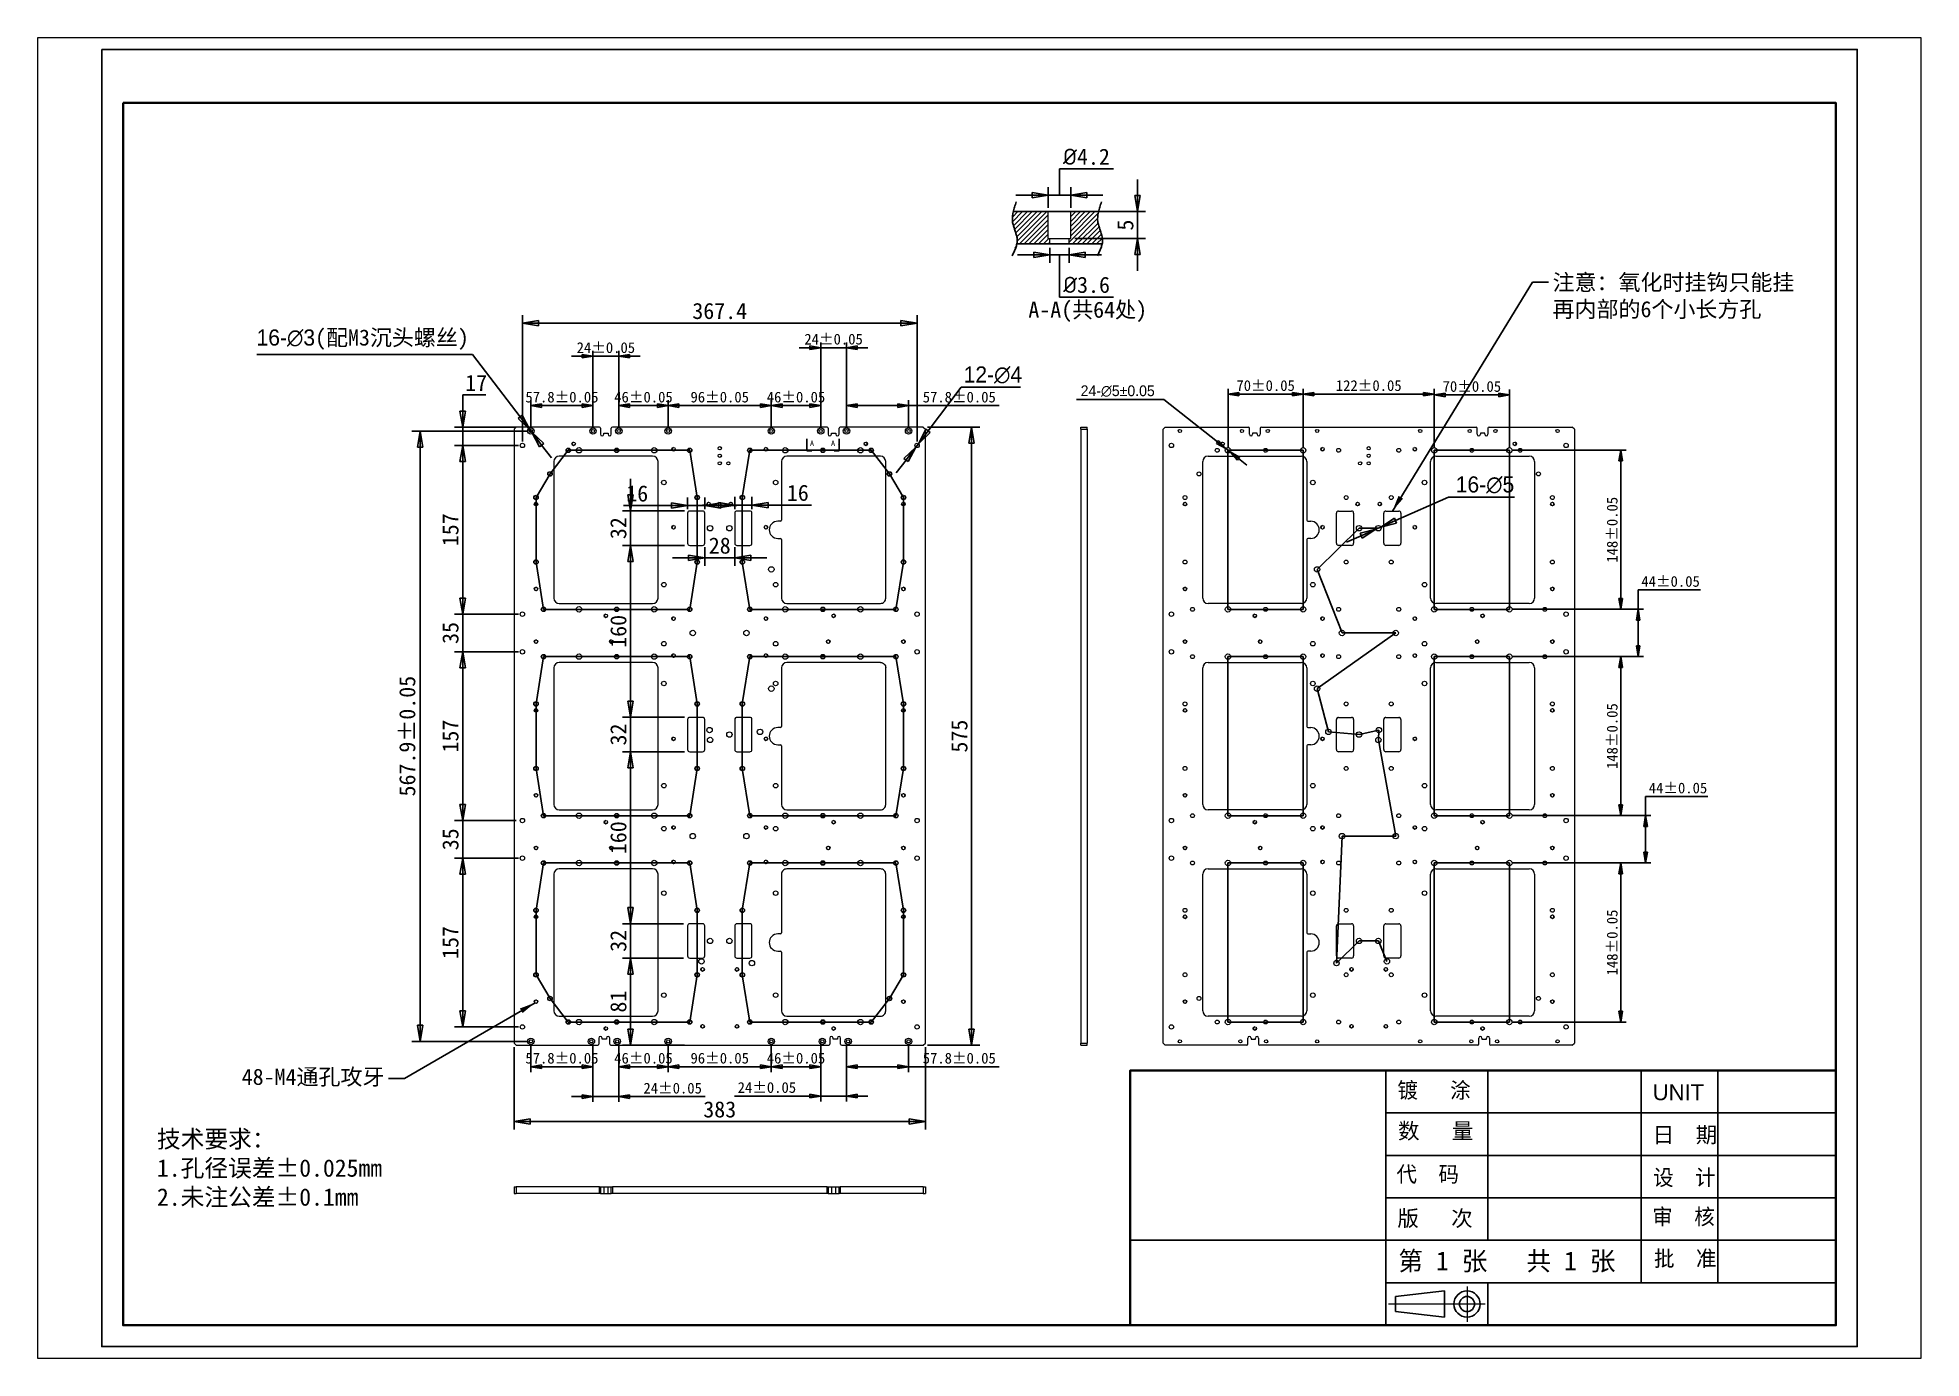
# Paper-space layout '布局1' of a CAD drawing. Header units: millimetres. Extents: x 29 to 262, y 20 to 183.
# The model-space entities are those that its viewports show. They can reach past a viewport. Long polylines and large blocks are cut down to what shows.
import ezdxf

# ---------------------------------------------------------------- set-up
doc = ezdxf.new("R2010")
doc.units = ezdxf.units.MM
doc.linetypes.add('ACAD_ISO02W100', pattern=[15, 12, -3])
doc.linetypes.add('CENTER2', pattern=[28.575, 19.05, -3.175, 3.175, -3.175])
doc.layers.add('cen', color=3, linetype='CENTER2', lineweight=13)
for name, color, linetype in [('ZP', 7, 'Continuous'), ('标注2', 6, 'Continuous'), ('细实线', 6, 'Continuous')]:
    doc.layers.add(name, color=color, linetype=linetype)
doc.styles.add('style1', font='')
doc.styles.get('style1').set_extended_font_data('SimSun')
doc.dimstyles.new('ISO-25', dxfattribs={"dimtxt": 2.5, "dimasz": 2.5, "dimexe": 1.25, "dimexo": 0.625, "dimtad": 1, "dimdsep": 46, "dimtxsty": 'Standard', "dimcen": 2.5, "dimadec": 0, "dimazin": 0, "dimtfac": 1, "dimtmove": 0, "dimatfit": 3, "dimfxl": 0, "dimarcsym": 0})
doc.dimstyles.new('面板', dxfattribs={"dimscale": 6, "dimtxt": 2.5, "dimasz": 2.5, "dimexe": 1.25, "dimexo": 0.625, "dimtad": 1, "dimtoh": 1, "dimdsep": 46, "dimtxsty": 'style1', "dimblk": 'CLOSED', "dimcen": 2.5, "dimadec": 0, "dimazin": 0, "dimtfac": 1, "dimtmove": 0, "dimatfit": 3, "dimfxl": 0, "dimarcsym": 0})

psp = doc.layouts.new('布局1')

msp = doc.modelspace()

# ---------------------------------------------------------------- texts
at = {"attachment_point": 1}
for s, insert, char_height, width in [('\\M+5B6C6   \\M+5CDBF', (5853.857, 1371.928), 14.69951, 79.25998), ('{\\fArial|b0|i0|c0|p32;UNIT}', (6091.526, 1369.976), 14.69951, 79.25998), ('{\\fSimSun|b0|i0|c134|p32;数   量}', (5854.465, 1333.975), 14.69951, 79.25998), ('{\\fSimSun|b0|i0|c134|p32;技术要求：\\P1.孔径误差%%P0.025mm\\P2.未注公差%%P0.1mm}', (4699.082, 1327.278), 16.2, 595.5072), ('{\\fSimSun|b0|i0|c134|p32;日  期}', (6091.526, 1330.432), 14.69951, 79.25998), ('\\M+5B4FA  \\M+5C2EB', (5852.989, 1293.83), 14.69951, 79.25998), ('\\M+5C9E8  \\M+5BCC6', (6091.943, 1290.681), 14.69951, 79.25998), ('{\\fSimSun|b0|i0|c134|p32;版   次}', (5853.87, 1252.701), 14.69951, 79.25998), ('\\M+5C9F3  \\M+5BACB', (6091.112, 1254.222), 14.69951, 79.25998), ('{\\H1.2x;\\M+5B5DA\\fTxt|b0|i0|c134|p2; \\fTxt|b0|i0|c0|p2;1\\fTxt|b0|i0|c134|p2; \\fSimSun|b0|i0|c134|p2;张}', (5854.728, 1214.538), 14.699507, 114.58559), ('{\\H1.2x;\\M+5B9B2\\fTxt|b0|i0|c134|p2; \\fTxt|b0|i0|c0|p2;1\\fTxt|b0|i0|c134|p2; \\fSimSun|b0|i0|c134|p2;张}', (5974, 1214.538), 14.699507, 114.16131), ('\\M+5C5FA  \\M+5D7BC', (6092.703, 1215.361), 14.69951, 79.25998)]:
    msp.add_mtext(s, dxfattribs=dict(at, insert=insert, char_height=char_height, width=width))
at = {"layer": '标注2', "insert": (5998.347, 2123.783), "char_height": 15, "width": 241.71293, "attachment_point": 1, "style": 'style1'}
msp.add_mtext('注意：氧化时挂钩只能挂再内部的6个小长方孔', dxfattribs=at)
at = {"layer": '标注2', "attachment_point": 1}
for s, width, insert, char_height in [('A-A(\\M+5B9B264\\M+5B4A6)', 145.59033, (5510.314, 2098.3), 15), ('A', 2.52373, (5307.03, 1969.026), 5), ('A', 2.52373, (5326.631, 1969.026), 5)]:
    msp.add_mtext_dynamic_manual_height_columns(s, width=width, gutter_width=12.5, heights=[0], dxfattribs=dict(at, insert=insert, char_height=char_height))
at = {"layer": '标注2', "insert": (4910.848, 1367.866), "char_height": 15, "attachment_point": 9, "style": 'style1'}
msp.add_mtext('48-M4通孔攻牙', dxfattribs=at)

# ---------------------------------------------------------------- blocks, each defined once
blk = doc.blocks.new('_CLOSED')
at = {"color": 0, "linetype": 'ByBlock'}
for p, q in [((-1, 0.166667), (0, 0)), ((-1, 0.166667), (-1, -0.166667)), ((0, 0), (-1, -0.166667)), ((0, 0), (-1, 0))]:
    blk.add_line(p, q, dxfattribs=at)
blk = doc.blocks.new('*D99')
at = {"layer": 'Defpoints', "color": 0, "transparency": 16777216}
for p in [(5047.2, 1977.9), (4944, 1410), (5047.2, 1410)]:
    blk.add_point(p, dxfattribs=at)
at = {"layer": '标注2', "color": 0, "lineweight": -2, "transparency": 16777216}
for p, q in [((5043.5, 1977.9), (4936.5, 1977.9)), ((4944, 1962.9), (4944, 1425)), ((5043.5, 1410), (4936.5, 1410))]:
    blk.add_line(p, q, dxfattribs=at)
at = {"layer": '标注2', "color": 0, "lineweight": -2, "transparency": 16777216, "xscale": 15, "yscale": 15, "zscale": 15}
for p, rotation in [((4944, 1977.9), 90), ((4944, 1410), 270)]:
    blk.add_blockref('_CLOSED', p, dxfattribs=dict(at, rotation=rotation))
at = {"layer": '标注2', "color": 0, "transparency": 16777216, "insert": (4932.2, 1694), "char_height": 15, "attachment_point": 5, "rotation": 90, "style": 'style1'}
blk.add_mtext('567.9±0.05', dxfattribs=at)
blk = doc.blocks.new('*D100')
at = {"layer": 'Defpoints', "color": 0, "transparency": 16777216}
for p in [(5046.3, 1979.1), (5048.1, 1976.7)]:
    blk.add_point(p, dxfattribs=at)
at = {"layer": '标注2', "color": 0, "lineweight": -2, "transparency": 16777216}
for p, q in [((4792.1, 2049.1), (4992.8, 2049.1)), ((4992.8, 2049.1), (5037.2, 1991)), ((5048.1, 1976.7), (5046.3, 1979.1)), ((5057.2, 1964.8), (5066.3, 1952.9))]:
    blk.add_line(p, q, dxfattribs=at)
at = {"layer": '标注2', "color": 0, "lineweight": -2, "transparency": 16777216, "xscale": 15, "yscale": 15, "zscale": 15}
for p, rotation in [((5046.3, 1979.1), 307.3943843907952), ((5048.1, 1976.7), 127.3943843907952)]:
    blk.add_blockref('_CLOSED', p, dxfattribs=dict(at, rotation=rotation))
at = {"layer": '标注2', "color": 0, "transparency": 16777216, "insert": (4890.6, 2062.9), "char_height": 15, "attachment_point": 5, "style": 'style1'}
blk.add_mtext('{\\fMS PGothic|b0|i0|c134|p34;16-∅3}(配M3沉头螺丝)', dxfattribs=at)
blk = doc.blocks.new('*D101')
at = {"layer": 'Defpoints', "color": 0, "transparency": 16777216}
for p in [(4983.7, 1964.5), (5037, 1981.5), (5039.3, 1964.5)]:
    blk.add_point(p, dxfattribs=at)
at = {"layer": '标注2', "color": 0, "lineweight": -2, "transparency": 16777216}
for p, q in [((4983.7, 1996.5), (4983.7, 2011.5)), ((4983.7, 2011.5), (5005.1, 2011.5)), ((5033.3, 1981.5), (4976.2, 1981.5)), ((5035.6, 1964.5), (4976.2, 1964.5)), ((4983.7, 1964.5), (4983.7, 1981.5)), ((4983.7, 1949.5), (4983.7, 1934.5))]:
    blk.add_line(p, q, dxfattribs=at)
at = {"layer": '标注2', "color": 0, "lineweight": -2, "transparency": 16777216, "xscale": 15, "yscale": 15, "zscale": 15}
for p, rotation in [((4983.7, 1981.5), 270), ((4983.7, 1964.5), 90)]:
    blk.add_blockref('_CLOSED', p, dxfattribs=dict(at, rotation=rotation))
at = {"layer": '标注2', "color": 0, "transparency": 16777216, "insert": (4996.3, 2022.7), "char_height": 15, "attachment_point": 5, "style": 'style1'}
blk.add_mtext('17', dxfattribs=at)
blk = doc.blocks.new('*D102')
at = {"layer": 'Defpoints', "color": 0, "transparency": 16777216}
for p in [(5039.3, 1964.5), (4983.7, 1807.5), (5039.3, 1807.5)]:
    blk.add_point(p, dxfattribs=at)
at = {"layer": '标注2', "color": 0, "lineweight": -2, "transparency": 16777216}
for p, q in [((5035.6, 1964.5), (4976.2, 1964.5)), ((4983.7, 1949.5), (4983.7, 1822.5)), ((5035.6, 1807.5), (4976.2, 1807.5))]:
    blk.add_line(p, q, dxfattribs=at)
at = {"layer": '标注2', "color": 0, "lineweight": -2, "transparency": 16777216, "xscale": 15, "yscale": 15, "zscale": 15}
for p, rotation in [((4983.7, 1964.5), 90), ((4983.7, 1807.5), 270)]:
    blk.add_blockref('_CLOSED', p, dxfattribs=dict(at, rotation=rotation))
at = {"layer": '标注2', "color": 0, "transparency": 16777216, "insert": (4972.4, 1886), "char_height": 15, "attachment_point": 5, "rotation": 90, "style": 'style1'}
blk.add_mtext('157', dxfattribs=at)
blk = doc.blocks.new('*D103')
at = {"layer": 'Defpoints', "color": 0, "transparency": 16777216}
for p in [(5039.3, 1807.5), (4983.7, 1772.5), (5039.3, 1772.5)]:
    blk.add_point(p, dxfattribs=at)
at = {"layer": '标注2', "color": 0, "lineweight": -2, "transparency": 16777216}
for p, q in [((4983.7, 1822.5), (4983.7, 1837.5)), ((5035.6, 1807.5), (4976.2, 1807.5)), ((4983.7, 1807.5), (4983.7, 1772.5)), ((5035.6, 1772.5), (4976.2, 1772.5)), ((4983.7, 1757.5), (4983.7, 1742.5))]:
    blk.add_line(p, q, dxfattribs=at)
at = {"layer": '标注2', "color": 0, "lineweight": -2, "transparency": 16777216, "xscale": 15, "yscale": 15, "zscale": 15}
for p, rotation in [((4983.7, 1807.5), 270), ((4983.7, 1772.5), 90)]:
    blk.add_blockref('_CLOSED', p, dxfattribs=dict(at, rotation=rotation))
at = {"layer": '标注2', "color": 0, "transparency": 16777216, "insert": (4972.4, 1790), "char_height": 15, "attachment_point": 5, "rotation": 90, "style": 'style1'}
blk.add_mtext('35', dxfattribs=at)
blk = doc.blocks.new('*D104')
at = {"layer": 'Defpoints', "color": 0, "transparency": 16777216}
for p in [(5039.3, 1772.5), (4983.7, 1615.5), (5037.3, 1615.5)]:
    blk.add_point(p, dxfattribs=at)
at = {"layer": '标注2', "color": 0, "lineweight": -2, "transparency": 16777216}
for p, q in [((5035.6, 1772.5), (4976.2, 1772.5)), ((4983.7, 1757.5), (4983.7, 1630.5)), ((5033.6, 1615.5), (4976.2, 1615.5))]:
    blk.add_line(p, q, dxfattribs=at)
at = {"layer": '标注2', "color": 0, "lineweight": -2, "transparency": 16777216, "xscale": 15, "yscale": 15, "zscale": 15}
for p, rotation in [((4983.7, 1772.5), 90), ((4983.7, 1615.5), 270)]:
    blk.add_blockref('_CLOSED', p, dxfattribs=dict(at, rotation=rotation))
at = {"layer": '标注2', "color": 0, "transparency": 16777216, "insert": (4972.4, 1694), "char_height": 15, "attachment_point": 5, "rotation": 90, "style": 'style1'}
blk.add_mtext('157', dxfattribs=at)
blk = doc.blocks.new('*D105')
at = {"layer": 'Defpoints', "color": 0, "transparency": 16777216}
for p in [(5037.3, 1615.5), (4983.7, 1580.5), (5039.3, 1580.5)]:
    blk.add_point(p, dxfattribs=at)
at = {"layer": '标注2', "color": 0, "lineweight": -2, "transparency": 16777216}
for p, q in [((4983.7, 1630.5), (4983.7, 1645.5)), ((5033.6, 1615.5), (4976.2, 1615.5)), ((4983.7, 1615.5), (4983.7, 1580.5)), ((5035.6, 1580.5), (4976.2, 1580.5)), ((4983.7, 1565.5), (4983.7, 1550.5))]:
    blk.add_line(p, q, dxfattribs=at)
at = {"layer": '标注2', "color": 0, "lineweight": -2, "transparency": 16777216, "xscale": 15, "yscale": 15, "zscale": 15}
for p, rotation in [((4983.7, 1615.5), 270), ((4983.7, 1580.5), 90)]:
    blk.add_blockref('_CLOSED', p, dxfattribs=dict(at, rotation=rotation))
at = {"layer": '标注2', "color": 0, "transparency": 16777216, "insert": (4972.4, 1598), "char_height": 15, "attachment_point": 5, "rotation": 90, "style": 'style1'}
blk.add_mtext('35', dxfattribs=at)
blk = doc.blocks.new('*D106')
at = {"layer": 'Defpoints', "color": 0, "transparency": 16777216}
for p in [(5039.3, 1580.5), (4983.7, 1423.5), (5039.3, 1423.5)]:
    blk.add_point(p, dxfattribs=at)
at = {"layer": '标注2', "color": 0, "lineweight": -2, "transparency": 16777216}
for p, q in [((5035.6, 1580.5), (4976.2, 1580.5)), ((4983.7, 1565.5), (4983.7, 1438.5)), ((5035.6, 1423.5), (4976.2, 1423.5))]:
    blk.add_line(p, q, dxfattribs=at)
at = {"layer": '标注2', "color": 0, "lineweight": -2, "transparency": 16777216, "xscale": 15, "yscale": 15, "zscale": 15}
for p, rotation in [((4983.7, 1580.5), 90), ((4983.7, 1423.5), 270)]:
    blk.add_blockref('_CLOSED', p, dxfattribs=dict(at, rotation=rotation))
at = {"layer": '标注2', "color": 0, "transparency": 16777216, "insert": (4972.4, 1502), "char_height": 15, "attachment_point": 5, "rotation": 90, "style": 'style1'}
blk.add_mtext('157', dxfattribs=at)
blk = doc.blocks.new('*D107')
at = {"layer": 'Defpoints', "color": 0, "transparency": 16777216}
for p in [(5406.7, 2078.3), (5039.3, 1964.5), (5406.7, 1964.5)]:
    blk.add_point(p, dxfattribs=at)
at = {"layer": '标注2', "color": 0, "lineweight": -2, "transparency": 16777216}
for p, q in [((5039.3, 1968.2), (5039.3, 2085.8)), ((5054.3, 2078.3), (5391.7, 2078.3)), ((5406.7, 1968.2), (5406.7, 2085.8))]:
    blk.add_line(p, q, dxfattribs=at)
at = {"layer": '标注2', "color": 0, "lineweight": -2, "transparency": 16777216, "xscale": 15, "yscale": 15, "zscale": 15, "rotation": 180}
blk.add_blockref('_CLOSED', (5039.3, 2078.3), dxfattribs=at)
at = {"layer": '标注2', "color": 0, "lineweight": -2, "transparency": 16777216, "xscale": 15, "yscale": 15, "zscale": 15}
blk.add_blockref('_CLOSED', (5406.7, 2078.3), dxfattribs=at)
at = {"layer": '标注2', "color": 0, "transparency": 16777216, "insert": (5223, 2089.5), "char_height": 15, "attachment_point": 5, "style": 'style1'}
blk.add_mtext('367.4', dxfattribs=at)
blk = doc.blocks.new('*D108')
at = {"layer": 'Defpoints', "color": 0, "transparency": 16777216}
for p in [(5407.9, 1966.1), (5405.5, 1962.9)]:
    blk.add_point(p, dxfattribs=at)
at = {"layer": '标注2', "color": 0, "lineweight": -2, "transparency": 16777216}
for p, q in [((5447.7, 2018.7), (5417, 1978)), ((5503.1, 2018.7), (5447.7, 2018.7)), ((5405.5, 1962.9), (5407.9, 1966.1)), ((5396.5, 1950.9), (5387.4, 1938.9))]:
    blk.add_line(p, q, dxfattribs=at)
at = {"layer": '标注2', "color": 0, "lineweight": -2, "transparency": 16777216, "xscale": 15, "yscale": 15, "zscale": 15}
for p, rotation in [((5405.5, 1962.9), 52.90986550800296), ((5407.9, 1966.1), 232.909865508003)]:
    blk.add_blockref('_CLOSED', p, dxfattribs=dict(at, rotation=rotation))
at = {"layer": '标注2', "color": 0, "transparency": 16777216, "insert": (5477.3, 2030), "char_height": 15, "attachment_point": 5, "style": 'style1'}
blk.add_mtext('{\\fMS PGothic|b0|i0|c134|p34;12-\\fMS PGothic|b0|i0|c128|p34;∅4}', dxfattribs=at)
blk = doc.blocks.new('*D109')
at = {"layer": 'Defpoints', "color": 0, "transparency": 16777216}
for p in [(5193, 1901.5), (5209, 1908.5), (5209, 1901.5)]:
    blk.add_point(p, dxfattribs=at)
at = {"layer": '标注2', "color": 0, "lineweight": -2, "transparency": 16777216}
for p, q in [((5193, 1905.2), (5193, 1916)), ((5209, 1905.2), (5209, 1916)), ((5178, 1908.5), (5133.5, 1908.5)), ((5209, 1908.5), (5193, 1908.5)), ((5224, 1908.5), (5239, 1908.5))]:
    blk.add_line(p, q, dxfattribs=at)
at = {"layer": '标注2', "color": 0, "lineweight": -2, "transparency": 16777216, "xscale": 15, "yscale": 15, "zscale": 15}
blk.add_blockref('_CLOSED', (5193, 1908.5), dxfattribs=at)
at = {"layer": '标注2', "color": 0, "lineweight": -2, "transparency": 16777216, "xscale": 15, "yscale": 15, "zscale": 15, "rotation": 180}
blk.add_blockref('_CLOSED', (5209, 1908.5), dxfattribs=at)
at = {"layer": '标注2', "color": 0, "transparency": 16777216, "insert": (5146.2, 1919.7), "char_height": 15, "attachment_point": 5, "style": 'style1'}
blk.add_mtext('16', dxfattribs=at)
blk = doc.blocks.new('*D110')
at = {"layer": 'Defpoints', "color": 0, "transparency": 16777216}
for p in [(5194, 1903.5), (5139.9, 1871.5), (5194, 1871.5)]:
    blk.add_point(p, dxfattribs=at)
at = {"layer": '标注2', "color": 0, "lineweight": -2, "transparency": 16777216}
for p, q in [((5139.9, 1918.5), (5139.9, 1933.5)), ((5190.3, 1903.5), (5132.4, 1903.5)), ((5139.9, 1903.5), (5139.9, 1871.5)), ((5190.3, 1871.5), (5132.4, 1871.5)), ((5139.9, 1856.5), (5139.9, 1841.5))]:
    blk.add_line(p, q, dxfattribs=at)
at = {"layer": '标注2', "color": 0, "lineweight": -2, "transparency": 16777216, "xscale": 15, "yscale": 15, "zscale": 15}
for p, rotation in [((5139.9, 1903.5), 270), ((5139.9, 1871.5), 90)]:
    blk.add_blockref('_CLOSED', p, dxfattribs=dict(at, rotation=rotation))
at = {"layer": '标注2', "color": 0, "transparency": 16777216, "insert": (5128.7, 1887.5), "char_height": 15, "attachment_point": 5, "rotation": 90, "style": 'style1'}
blk.add_mtext('32', dxfattribs=at)
blk = doc.blocks.new('*D111')
at = {"layer": 'Defpoints', "color": 0, "transparency": 16777216}
for p in [(5194, 1871.5), (5139.9, 1711.5), (5194, 1711.5)]:
    blk.add_point(p, dxfattribs=at)
at = {"layer": '标注2', "color": 0, "lineweight": -2, "transparency": 16777216}
for p, q in [((5190.3, 1871.5), (5132.4, 1871.5)), ((5139.9, 1856.5), (5139.9, 1726.5)), ((5190.3, 1711.5), (5132.4, 1711.5))]:
    blk.add_line(p, q, dxfattribs=at)
at = {"layer": '标注2', "color": 0, "lineweight": -2, "transparency": 16777216, "xscale": 15, "yscale": 15, "zscale": 15}
for p, rotation in [((5139.9, 1871.5), 90), ((5139.9, 1711.5), 270)]:
    blk.add_blockref('_CLOSED', p, dxfattribs=dict(at, rotation=rotation))
at = {"layer": '标注2', "color": 0, "transparency": 16777216, "insert": (5128.7, 1791.5), "char_height": 15, "attachment_point": 5, "rotation": 90, "style": 'style1'}
blk.add_mtext('160', dxfattribs=at)
blk = doc.blocks.new('*D112')
at = {"layer": 'Defpoints', "color": 0, "transparency": 16777216}
for p in [(5194, 1711.5), (5139.9, 1679.5), (5194, 1679.5)]:
    blk.add_point(p, dxfattribs=at)
at = {"layer": '标注2', "color": 0, "lineweight": -2, "transparency": 16777216}
for p, q in [((5139.9, 1726.5), (5139.9, 1741.5)), ((5190.3, 1711.5), (5132.4, 1711.5)), ((5139.9, 1711.5), (5139.9, 1679.5)), ((5190.3, 1679.5), (5132.4, 1679.5)), ((5139.9, 1664.5), (5139.9, 1649.5))]:
    blk.add_line(p, q, dxfattribs=at)
at = {"layer": '标注2', "color": 0, "lineweight": -2, "transparency": 16777216, "xscale": 15, "yscale": 15, "zscale": 15}
for p, rotation in [((5139.9, 1711.5), 270), ((5139.9, 1679.5), 90)]:
    blk.add_blockref('_CLOSED', p, dxfattribs=dict(at, rotation=rotation))
at = {"layer": '标注2', "color": 0, "transparency": 16777216, "insert": (5128.7, 1695.5), "char_height": 15, "attachment_point": 5, "rotation": 90, "style": 'style1'}
blk.add_mtext('32', dxfattribs=at)
blk = doc.blocks.new('*D113')
at = {"layer": 'Defpoints', "color": 0, "transparency": 16777216}
for p in [(5194, 1679.5), (5139.9, 1519.5), (5193, 1519.5)]:
    blk.add_point(p, dxfattribs=at)
at = {"layer": '标注2', "color": 0, "lineweight": -2, "transparency": 16777216}
for p, q in [((5190.3, 1679.5), (5132.4, 1679.5)), ((5139.9, 1664.5), (5139.9, 1534.5)), ((5189.3, 1519.5), (5132.4, 1519.5))]:
    blk.add_line(p, q, dxfattribs=at)
at = {"layer": '标注2', "color": 0, "lineweight": -2, "transparency": 16777216, "xscale": 15, "yscale": 15, "zscale": 15}
for p, rotation in [((5139.9, 1679.5), 90), ((5139.9, 1519.5), 270)]:
    blk.add_blockref('_CLOSED', p, dxfattribs=dict(at, rotation=rotation))
at = {"layer": '标注2', "color": 0, "transparency": 16777216, "insert": (5128.7, 1599.5), "char_height": 15, "attachment_point": 5, "rotation": 90, "style": 'style1'}
blk.add_mtext('160', dxfattribs=at)
blk = doc.blocks.new('*D114')
at = {"layer": 'Defpoints', "color": 0, "transparency": 16777216}
for p in [(5193, 1519.5), (5139.9, 1487.5), (5193, 1487.5)]:
    blk.add_point(p, dxfattribs=at)
at = {"layer": '标注2', "color": 0, "lineweight": -2, "transparency": 16777216}
for p, q in [((5139.9, 1534.5), (5139.9, 1549.5)), ((5189.3, 1519.5), (5132.4, 1519.5)), ((5139.9, 1519.5), (5139.9, 1487.5)), ((5189.3, 1487.5), (5132.4, 1487.5)), ((5139.9, 1472.5), (5139.9, 1457.5))]:
    blk.add_line(p, q, dxfattribs=at)
at = {"layer": '标注2', "color": 0, "lineweight": -2, "transparency": 16777216, "xscale": 15, "yscale": 15, "zscale": 15}
for p, rotation in [((5139.9, 1519.5), 270), ((5139.9, 1487.5), 90)]:
    blk.add_blockref('_CLOSED', p, dxfattribs=dict(at, rotation=rotation))
at = {"layer": '标注2', "color": 0, "transparency": 16777216, "insert": (5128.7, 1503.5), "char_height": 15, "attachment_point": 5, "rotation": 90, "style": 'style1'}
blk.add_mtext('32', dxfattribs=at)
blk = doc.blocks.new('*D115')
at = {"layer": 'Defpoints', "color": 0, "transparency": 16777216}
for p in [(5193, 1487.5), (5139.9, 1406.5), (5193.8, 1406.5)]:
    blk.add_point(p, dxfattribs=at)
at = {"layer": '标注2', "color": 0, "lineweight": -2, "transparency": 16777216}
for p, q in [((5189.3, 1487.5), (5132.4, 1487.5)), ((5139.9, 1472.5), (5139.9, 1421.5)), ((5190.1, 1406.5), (5132.4, 1406.5))]:
    blk.add_line(p, q, dxfattribs=at)
at = {"layer": '标注2', "color": 0, "lineweight": -2, "transparency": 16777216, "xscale": 15, "yscale": 15, "zscale": 15}
for p, rotation in [((5139.9, 1487.5), 90), ((5139.9, 1406.5), 270)]:
    blk.add_blockref('_CLOSED', p, dxfattribs=dict(at, rotation=rotation))
at = {"layer": '标注2', "color": 0, "transparency": 16777216, "insert": (5128.7, 1447), "char_height": 15, "attachment_point": 5, "rotation": 90, "style": 'style1'}
blk.add_mtext('81', dxfattribs=at)
blk = doc.blocks.new('*D116')
at = {"layer": 'Defpoints', "color": 0, "transparency": 16777216}
for p in [(5209, 1873.5), (5237, 1873.5), (5237, 1860)]:
    blk.add_point(p, dxfattribs=at)
at = {"layer": '标注2', "color": 0, "lineweight": -2, "transparency": 16777216}
for p, q in [((5194, 1860), (5179, 1860)), ((5209, 1869.7), (5209, 1852.5)), ((5209, 1860), (5237, 1860)), ((5237, 1869.7), (5237, 1852.5)), ((5252, 1860), (5267, 1860))]:
    blk.add_line(p, q, dxfattribs=at)
at = {"layer": '标注2', "color": 0, "lineweight": -2, "transparency": 16777216, "xscale": 15, "yscale": 15, "zscale": 15}
blk.add_blockref('_CLOSED', (5209, 1860), dxfattribs=at)
at = {"layer": '标注2', "color": 0, "lineweight": -2, "transparency": 16777216, "xscale": 15, "yscale": 15, "zscale": 15, "rotation": 180}
blk.add_blockref('_CLOSED', (5237, 1860), dxfattribs=at)
at = {"layer": '标注2', "color": 0, "transparency": 16777216, "insert": (5223, 1871.2), "char_height": 15, "attachment_point": 5, "style": 'style1'}
blk.add_mtext('28', dxfattribs=at)
blk = doc.blocks.new('*D117')
at = {"layer": 'Defpoints', "color": 0, "transparency": 16777216}
for p in [(5237, 1901.5), (5253, 1909), (5253, 1901.5)]:
    blk.add_point(p, dxfattribs=at)
at = {"layer": '标注2', "color": 0, "lineweight": -2, "transparency": 16777216}
for p, q in [((5237, 1905.2), (5237, 1916.5)), ((5253, 1905.2), (5253, 1916.5)), ((5222, 1909), (5207, 1909)), ((5237, 1909), (5253, 1909)), ((5268, 1909), (5308.4, 1909))]:
    blk.add_line(p, q, dxfattribs=at)
at = {"layer": '标注2', "color": 0, "lineweight": -2, "transparency": 16777216, "xscale": 15, "yscale": 15, "zscale": 15}
blk.add_blockref('_CLOSED', (5237, 1909), dxfattribs=at)
at = {"layer": '标注2', "color": 0, "lineweight": -2, "transparency": 16777216, "xscale": 15, "yscale": 15, "zscale": 15, "rotation": 180}
blk.add_blockref('_CLOSED', (5253, 1909), dxfattribs=at)
at = {"layer": '标注2', "color": 0, "transparency": 16777216, "insert": (5295.7, 1920.3), "char_height": 15, "attachment_point": 5, "style": 'style1'}
blk.add_mtext('16', dxfattribs=at)
blk = doc.blocks.new('*D118')
at = {"layer": 'Defpoints', "color": 0, "transparency": 16777216}
for p in [(5412.5, 1981.5), (5457.5, 1981.5), (5412.5, 1406.5)]:
    blk.add_point(p, dxfattribs=at)
at = {"layer": '标注2', "color": 0, "lineweight": -2, "transparency": 16777216}
for p, q in [((5416.3, 1981.5), (5465, 1981.5)), ((5457.5, 1421.5), (5457.5, 1966.5)), ((5416.3, 1406.5), (5465, 1406.5))]:
    blk.add_line(p, q, dxfattribs=at)
at = {"layer": '标注2', "color": 0, "lineweight": -2, "transparency": 16777216, "xscale": 15, "yscale": 15, "zscale": 15}
for p, rotation in [((5457.5, 1981.5), 90), ((5457.5, 1406.5), 270)]:
    blk.add_blockref('_CLOSED', p, dxfattribs=dict(at, rotation=rotation))
at = {"layer": '标注2', "color": 0, "transparency": 16777216, "insert": (5446.2, 1694), "char_height": 15, "attachment_point": 5, "rotation": 90, "style": 'style1'}
blk.add_mtext('575', dxfattribs=at)
blk = doc.blocks.new('*D119')
at = {"layer": 'Defpoints', "color": 0, "transparency": 16777216}
for p in [(5031.5, 1408.5), (5414.5, 1408.5), (5414.5, 1335.4)]:
    blk.add_point(p, dxfattribs=at)
at = {"layer": '标注2', "color": 0, "lineweight": -2, "transparency": 16777216}
for p, q in [((5031.5, 1404.7), (5031.5, 1327.9)), ((5414.5, 1404.7), (5414.5, 1327.9)), ((5046.5, 1335.4), (5399.5, 1335.4))]:
    blk.add_line(p, q, dxfattribs=at)
at = {"layer": '标注2', "color": 0, "lineweight": -2, "transparency": 16777216, "xscale": 15, "yscale": 15, "zscale": 15, "rotation": 180}
blk.add_blockref('_CLOSED', (5031.5, 1335.4), dxfattribs=at)
at = {"layer": '标注2', "color": 0, "lineweight": -2, "transparency": 16777216, "xscale": 15, "yscale": 15, "zscale": 15}
blk.add_blockref('_CLOSED', (5414.5, 1335.4), dxfattribs=at)
at = {"layer": '标注2', "color": 0, "transparency": 16777216, "insert": (5223, 1346.6), "char_height": 15, "attachment_point": 5, "style": 'style1'}
blk.add_mtext('383', dxfattribs=at)
blk = doc.blocks.new('*D134')
at = {"layer": 'Defpoints', "color": 0, "transparency": 16777216}
for p in [(5105, 2001.5), (5047.2, 1977.9), (5105, 1977.9)]:
    blk.add_point(p, dxfattribs=at)
at = {"layer": '标注2', "color": 0, "lineweight": -2, "transparency": 16777216}
for p, q in [((5047.2, 1980.4), (5047.2, 2006.5)), ((5057.2, 2001.5), (5095, 2001.5)), ((5105, 1980.4), (5105, 2006.5))]:
    blk.add_line(p, q, dxfattribs=at)
at = {"layer": '标注2', "color": 0, "lineweight": -2, "transparency": 16777216, "xscale": 10, "yscale": 10, "zscale": 10, "rotation": 180}
blk.add_blockref('_CLOSED', (5047.2, 2001.5), dxfattribs=at)
at = {"layer": '标注2', "color": 0, "lineweight": -2, "transparency": 16777216, "xscale": 10, "yscale": 10, "zscale": 10}
blk.add_blockref('_CLOSED', (5105, 2001.5), dxfattribs=at)
at = {"layer": '标注2', "color": 0, "transparency": 16777216, "insert": (5076.1, 2009.4), "char_height": 10, "attachment_point": 5, "style": 'style1'}
blk.add_mtext('57.8±0.05', dxfattribs=at)
blk = doc.blocks.new('*D135')
at = {"layer": 'Defpoints', "color": 0, "transparency": 16777216}
for p in [(5129, 2047.5), (5105, 1977.9), (5129, 1977.9)]:
    blk.add_point(p, dxfattribs=at)
at = {"layer": '标注2', "color": 0, "lineweight": -2, "transparency": 16777216}
for p, q in [((5105, 1980.4), (5105, 2052.5)), ((5129, 1980.4), (5129, 2052.5)), ((5095, 2047.5), (5085, 2047.5)), ((5105, 2047.5), (5129, 2047.5)), ((5139, 2047.5), (5149, 2047.5))]:
    blk.add_line(p, q, dxfattribs=at)
at = {"layer": '标注2', "color": 0, "lineweight": -2, "transparency": 16777216, "xscale": 10, "yscale": 10, "zscale": 10}
blk.add_blockref('_CLOSED', (5105, 2047.5), dxfattribs=at)
at = {"layer": '标注2', "color": 0, "lineweight": -2, "transparency": 16777216, "xscale": 10, "yscale": 10, "zscale": 10, "rotation": 180}
blk.add_blockref('_CLOSED', (5129, 2047.5), dxfattribs=at)
at = {"layer": '标注2', "color": 0, "transparency": 16777216, "insert": (5117, 2055.4), "char_height": 10, "attachment_point": 5, "style": 'style1'}
blk.add_mtext('24±0.05', dxfattribs=at)
blk = doc.blocks.new('*D136')
at = {"layer": 'Defpoints', "color": 0, "transparency": 16777216}
for p in [(5175, 2001.5), (5129, 1977.9), (5175, 1977.9)]:
    blk.add_point(p, dxfattribs=at)
at = {"layer": '标注2', "color": 0, "lineweight": -2, "transparency": 16777216}
for p, q in [((5129, 1980.4), (5129, 2006.5)), ((5139, 2001.5), (5165, 2001.5)), ((5175, 1980.4), (5175, 2006.5))]:
    blk.add_line(p, q, dxfattribs=at)
at = {"layer": '标注2', "color": 0, "lineweight": -2, "transparency": 16777216, "xscale": 10, "yscale": 10, "zscale": 10, "rotation": 180}
blk.add_blockref('_CLOSED', (5129, 2001.5), dxfattribs=at)
at = {"layer": '标注2', "color": 0, "lineweight": -2, "transparency": 16777216, "xscale": 10, "yscale": 10, "zscale": 10}
blk.add_blockref('_CLOSED', (5175, 2001.5), dxfattribs=at)
at = {"layer": '标注2', "color": 0, "transparency": 16777216, "insert": (5152, 2009.4), "char_height": 10, "attachment_point": 5, "style": 'style1'}
blk.add_mtext('46±0.05', dxfattribs=at)
blk = doc.blocks.new('*D137')
at = {"layer": 'Defpoints', "color": 0, "transparency": 16777216}
for p in [(5271, 2001.5), (5175, 1977.9), (5271, 1977.9)]:
    blk.add_point(p, dxfattribs=at)
at = {"layer": '标注2', "color": 0, "lineweight": -2, "transparency": 16777216}
for p, q in [((5175, 1980.4), (5175, 2006.5)), ((5185, 2001.5), (5261, 2001.5)), ((5271, 1980.4), (5271, 2006.5))]:
    blk.add_line(p, q, dxfattribs=at)
at = {"layer": '标注2', "color": 0, "lineweight": -2, "transparency": 16777216, "xscale": 10, "yscale": 10, "zscale": 10, "rotation": 180}
blk.add_blockref('_CLOSED', (5175, 2001.5), dxfattribs=at)
at = {"layer": '标注2', "color": 0, "lineweight": -2, "transparency": 16777216, "xscale": 10, "yscale": 10, "zscale": 10}
blk.add_blockref('_CLOSED', (5271, 2001.5), dxfattribs=at)
at = {"layer": '标注2', "color": 0, "transparency": 16777216, "insert": (5223, 2009.4), "char_height": 10, "attachment_point": 5, "style": 'style1'}
blk.add_mtext('96±0.05', dxfattribs=at)
blk = doc.blocks.new('*D138')
at = {"layer": 'Defpoints', "color": 0, "transparency": 16777216}
for p in [(5317, 2001.5), (5271, 1977.9), (5317, 1977.9)]:
    blk.add_point(p, dxfattribs=at)
at = {"layer": '标注2', "color": 0, "lineweight": -2, "transparency": 16777216}
for p, q in [((5271, 1980.4), (5271, 2006.5)), ((5281, 2001.5), (5307, 2001.5)), ((5317, 1980.4), (5317, 2006.5))]:
    blk.add_line(p, q, dxfattribs=at)
at = {"layer": '标注2', "color": 0, "lineweight": -2, "transparency": 16777216, "xscale": 10, "yscale": 10, "zscale": 10, "rotation": 180}
blk.add_blockref('_CLOSED', (5271, 2001.5), dxfattribs=at)
at = {"layer": '标注2', "color": 0, "lineweight": -2, "transparency": 16777216, "xscale": 10, "yscale": 10, "zscale": 10}
blk.add_blockref('_CLOSED', (5317, 2001.5), dxfattribs=at)
at = {"layer": '标注2', "color": 0, "transparency": 16777216, "insert": (5294, 2009.4), "char_height": 10, "attachment_point": 5, "style": 'style1'}
blk.add_mtext('46±0.05', dxfattribs=at)
blk = doc.blocks.new('*D139')
at = {"layer": 'Defpoints', "color": 0, "transparency": 16777216}
for p in [(5341, 2055.4), (5317, 1977.9), (5341, 1977.9)]:
    blk.add_point(p, dxfattribs=at)
at = {"layer": '标注2', "color": 0, "lineweight": -2, "transparency": 16777216}
for p, q in [((5307, 2055.4), (5297, 2055.4)), ((5317, 1980.4), (5317, 2060.4)), ((5317, 2055.4), (5341, 2055.4)), ((5341, 1980.4), (5341, 2060.4)), ((5351, 2055.4), (5361, 2055.4))]:
    blk.add_line(p, q, dxfattribs=at)
at = {"layer": '标注2', "color": 0, "lineweight": -2, "transparency": 16777216, "xscale": 10, "yscale": 10, "zscale": 10}
blk.add_blockref('_CLOSED', (5317, 2055.4), dxfattribs=at)
at = {"layer": '标注2', "color": 0, "lineweight": -2, "transparency": 16777216, "xscale": 10, "yscale": 10, "zscale": 10, "rotation": 180}
blk.add_blockref('_CLOSED', (5341, 2055.4), dxfattribs=at)
at = {"layer": '标注2', "color": 0, "transparency": 16777216, "insert": (5329, 2063.3), "char_height": 10, "attachment_point": 5, "style": 'style1'}
blk.add_mtext('24±0.05', dxfattribs=at)
blk = doc.blocks.new('*D140')
at = {"layer": 'Defpoints', "color": 0, "transparency": 16777216}
for p in [(5398.8, 2001.5), (5341, 1977.9), (5398.8, 1977.9)]:
    blk.add_point(p, dxfattribs=at)
at = {"layer": '标注2', "color": 0, "lineweight": -2, "transparency": 16777216}
for p, q in [((5341, 1980.4), (5341, 2006.5)), ((5351, 2001.5), (5388.8, 2001.5)), ((5398.8, 1980.4), (5398.8, 2006.5)), ((5398.8, 2001.5), (5483.2, 2001.5))]:
    blk.add_line(p, q, dxfattribs=at)
at = {"layer": '标注2', "color": 0, "lineweight": -2, "transparency": 16777216, "xscale": 10, "yscale": 10, "zscale": 10, "rotation": 180}
blk.add_blockref('_CLOSED', (5341, 2001.5), dxfattribs=at)
at = {"layer": '标注2', "color": 0, "lineweight": -2, "transparency": 16777216, "xscale": 10, "yscale": 10, "zscale": 10}
blk.add_blockref('_CLOSED', (5398.8, 2001.5), dxfattribs=at)
at = {"layer": '标注2', "color": 0, "transparency": 16777216, "insert": (5446, 2009.4), "char_height": 10, "attachment_point": 5, "style": 'style1'}
blk.add_mtext('57.8±0.05', dxfattribs=at)
blk = doc.blocks.new('*D120')
at = {"layer": 'Defpoints', "color": 0, "transparency": 16777216}
for p in [(5047.2, 1410), (5105, 1410), (5105, 1386.4)]:
    blk.add_point(p, dxfattribs=at)
at = {"layer": '标注2', "color": 0, "lineweight": -2, "transparency": 16777216}
for p, q in [((5047.2, 1407.5), (5047.2, 1381.4)), ((5105, 1407.5), (5105, 1381.4)), ((5057.2, 1386.4), (5095, 1386.4))]:
    blk.add_line(p, q, dxfattribs=at)
at = {"layer": '标注2', "color": 0, "lineweight": -2, "transparency": 16777216, "xscale": 10, "yscale": 10, "zscale": 10, "rotation": 180}
blk.add_blockref('_CLOSED', (5047.2, 1386.4), dxfattribs=at)
at = {"layer": '标注2', "color": 0, "lineweight": -2, "transparency": 16777216, "xscale": 10, "yscale": 10, "zscale": 10}
blk.add_blockref('_CLOSED', (5105, 1386.4), dxfattribs=at)
at = {"layer": '标注2', "color": 0, "transparency": 16777216, "insert": (5076.1, 1394.3), "char_height": 10, "attachment_point": 5, "style": 'style1'}
blk.add_mtext('57.8±0.05', dxfattribs=at)
blk = doc.blocks.new('*D121')
at = {"layer": 'Defpoints', "color": 0, "transparency": 16777216}
for p in [(5105, 1410), (5129, 1410), (5129, 1358.6)]:
    blk.add_point(p, dxfattribs=at)
at = {"layer": '标注2', "color": 0, "lineweight": -2, "transparency": 16777216}
for p, q in [((5105, 1407.5), (5105, 1353.6)), ((5129, 1407.5), (5129, 1353.6)), ((5095, 1358.6), (5085, 1358.6)), ((5105, 1358.6), (5129, 1358.6)), ((5139, 1358.6), (5209.3, 1358.6))]:
    blk.add_line(p, q, dxfattribs=at)
at = {"layer": '标注2', "color": 0, "lineweight": -2, "transparency": 16777216, "xscale": 10, "yscale": 10, "zscale": 10}
blk.add_blockref('_CLOSED', (5105, 1358.6), dxfattribs=at)
at = {"layer": '标注2', "color": 0, "lineweight": -2, "transparency": 16777216, "xscale": 10, "yscale": 10, "zscale": 10, "rotation": 180}
blk.add_blockref('_CLOSED', (5129, 1358.6), dxfattribs=at)
at = {"layer": '标注2', "color": 0, "transparency": 16777216, "insert": (5179.2, 1366.4), "char_height": 10, "attachment_point": 5, "style": 'style1'}
blk.add_mtext('24±0.05', dxfattribs=at)
blk = doc.blocks.new('*D122')
at = {"layer": 'Defpoints', "color": 0, "transparency": 16777216}
for p in [(5129, 1410), (5175, 1410), (5175, 1386.4)]:
    blk.add_point(p, dxfattribs=at)
at = {"layer": '标注2', "color": 0, "lineweight": -2, "transparency": 16777216}
for p, q in [((5129, 1407.5), (5129, 1381.4)), ((5175, 1407.5), (5175, 1381.4)), ((5139, 1386.4), (5165, 1386.4))]:
    blk.add_line(p, q, dxfattribs=at)
at = {"layer": '标注2', "color": 0, "lineweight": -2, "transparency": 16777216, "xscale": 10, "yscale": 10, "zscale": 10, "rotation": 180}
blk.add_blockref('_CLOSED', (5129, 1386.4), dxfattribs=at)
at = {"layer": '标注2', "color": 0, "lineweight": -2, "transparency": 16777216, "xscale": 10, "yscale": 10, "zscale": 10}
blk.add_blockref('_CLOSED', (5175, 1386.4), dxfattribs=at)
at = {"layer": '标注2', "color": 0, "transparency": 16777216, "insert": (5152, 1394.3), "char_height": 10, "attachment_point": 5, "style": 'style1'}
blk.add_mtext('46±0.05', dxfattribs=at)
blk = doc.blocks.new('*D123')
at = {"layer": 'Defpoints', "color": 0, "transparency": 16777216}
for p in [(5175, 1410), (5271, 1410), (5271, 1386.4)]:
    blk.add_point(p, dxfattribs=at)
at = {"layer": '标注2', "color": 0, "lineweight": -2, "transparency": 16777216}
for p, q in [((5175, 1407.5), (5175, 1381.4)), ((5271, 1407.5), (5271, 1381.4)), ((5185, 1386.4), (5261, 1386.4))]:
    blk.add_line(p, q, dxfattribs=at)
at = {"layer": '标注2', "color": 0, "lineweight": -2, "transparency": 16777216, "xscale": 10, "yscale": 10, "zscale": 10, "rotation": 180}
blk.add_blockref('_CLOSED', (5175, 1386.4), dxfattribs=at)
at = {"layer": '标注2', "color": 0, "lineweight": -2, "transparency": 16777216, "xscale": 10, "yscale": 10, "zscale": 10}
blk.add_blockref('_CLOSED', (5271, 1386.4), dxfattribs=at)
at = {"layer": '标注2', "color": 0, "transparency": 16777216, "insert": (5223, 1394.3), "char_height": 10, "attachment_point": 5, "style": 'style1'}
blk.add_mtext('96±0.05', dxfattribs=at)
blk = doc.blocks.new('*D124')
at = {"layer": 'Defpoints', "color": 0, "transparency": 16777216}
for p in [(5271, 1410), (5317, 1410), (5317, 1386.4)]:
    blk.add_point(p, dxfattribs=at)
at = {"layer": '标注2', "color": 0, "lineweight": -2, "transparency": 16777216}
for p, q in [((5271, 1407.5), (5271, 1381.4)), ((5317, 1407.5), (5317, 1381.4)), ((5281, 1386.4), (5307, 1386.4))]:
    blk.add_line(p, q, dxfattribs=at)
at = {"layer": '标注2', "color": 0, "lineweight": -2, "transparency": 16777216, "xscale": 10, "yscale": 10, "zscale": 10, "rotation": 180}
blk.add_blockref('_CLOSED', (5271, 1386.4), dxfattribs=at)
at = {"layer": '标注2', "color": 0, "lineweight": -2, "transparency": 16777216, "xscale": 10, "yscale": 10, "zscale": 10}
blk.add_blockref('_CLOSED', (5317, 1386.4), dxfattribs=at)
at = {"layer": '标注2', "color": 0, "transparency": 16777216, "insert": (5294, 1394.3), "char_height": 10, "attachment_point": 5, "style": 'style1'}
blk.add_mtext('46±0.05', dxfattribs=at)
blk = doc.blocks.new('*D125')
at = {"layer": 'Defpoints', "color": 0, "transparency": 16777216}
for p in [(5317, 1410), (5341, 1410), (5341, 1359.1)]:
    blk.add_point(p, dxfattribs=at)
at = {"layer": '标注2', "color": 0, "lineweight": -2, "transparency": 16777216}
for p, q in [((5317, 1407.5), (5317, 1354.1)), ((5341, 1407.5), (5341, 1354.1)), ((5307, 1359.1), (5236.7, 1359.1)), ((5341, 1359.1), (5317, 1359.1)), ((5351, 1359.1), (5361, 1359.1))]:
    blk.add_line(p, q, dxfattribs=at)
at = {"layer": '标注2', "color": 0, "lineweight": -2, "transparency": 16777216, "xscale": 10, "yscale": 10, "zscale": 10}
blk.add_blockref('_CLOSED', (5317, 1359.1), dxfattribs=at)
at = {"layer": '标注2', "color": 0, "lineweight": -2, "transparency": 16777216, "xscale": 10, "yscale": 10, "zscale": 10, "rotation": 180}
blk.add_blockref('_CLOSED', (5341, 1359.1), dxfattribs=at)
at = {"layer": '标注2', "color": 0, "transparency": 16777216, "insert": (5266.9, 1367), "char_height": 10, "attachment_point": 5, "style": 'style1'}
blk.add_mtext('24±0.05', dxfattribs=at)
blk = doc.blocks.new('*D126')
at = {"layer": 'Defpoints', "color": 0, "transparency": 16777216}
for p in [(5341, 1410), (5398.8, 1410), (5398.8, 1386.4)]:
    blk.add_point(p, dxfattribs=at)
at = {"layer": '标注2', "color": 0, "lineweight": -2, "transparency": 16777216}
for p, q in [((5341, 1407.5), (5341, 1381.4)), ((5398.8, 1407.5), (5398.8, 1381.4)), ((5351, 1386.4), (5388.8, 1386.4)), ((5398.8, 1386.4), (5483.2, 1386.4))]:
    blk.add_line(p, q, dxfattribs=at)
at = {"layer": '标注2', "color": 0, "lineweight": -2, "transparency": 16777216, "xscale": 10, "yscale": 10, "zscale": 10, "rotation": 180}
blk.add_blockref('_CLOSED', (5341, 1386.4), dxfattribs=at)
at = {"layer": '标注2', "color": 0, "lineweight": -2, "transparency": 16777216, "xscale": 10, "yscale": 10, "zscale": 10}
blk.add_blockref('_CLOSED', (5398.8, 1386.4), dxfattribs=at)
at = {"layer": '标注2', "color": 0, "transparency": 16777216, "insert": (5446, 1394.3), "char_height": 10, "attachment_point": 5, "style": 'style1'}
blk.add_mtext('57.8±0.05', dxfattribs=at)
blk = doc.blocks.new('*D141')
at = {"layer": 'Defpoints', "color": 0, "transparency": 16777216}
for p in [(5694.2, 1961.5), (5698.1, 1958.4)]:
    blk.add_point(p, dxfattribs=at)
at = {"layer": '标注2', "color": 0, "lineweight": -2, "transparency": 16777216}
for p, q in [((5555, 2007.3), (5636.3, 2007.3)), ((5636.3, 2007.3), (5686.4, 1967.7)), ((5698.1, 1958.4), (5694.2, 1961.5)), ((5706, 1952.2), (5713.8, 1946))]:
    blk.add_line(p, q, dxfattribs=at)
at = {"layer": '标注2', "color": 0, "lineweight": -2, "transparency": 16777216, "xscale": 10, "yscale": 10, "zscale": 10}
for p, rotation in [((5694.2, 1961.5), 321.6266512404814), ((5698.1, 1958.4), 141.6266512404814)]:
    blk.add_blockref('_CLOSED', p, dxfattribs=dict(at, rotation=rotation))
at = {"layer": '标注2', "color": 0, "transparency": 16777216, "insert": (5593.5, 2015), "char_height": 10, "attachment_point": 5, "style": 'style1'}
blk.add_mtext('{\\fGulim|b0|i0|c134|p34;24-\\fGulim|b0|i0|c129|p34;∅5±0.05}', dxfattribs=at)
blk = doc.blocks.new('*D142')
at = {"layer": 'Defpoints', "color": 0, "transparency": 16777216}
for p in [(5766.2, 2012.2), (5696.2, 1960), (5766.2, 1960)]:
    blk.add_point(p, dxfattribs=at)
at = {"layer": '标注2', "color": 0, "lineweight": -2, "transparency": 16777216}
for p, q in [((5696.2, 1962.5), (5696.2, 2017.2)), ((5766.2, 1962.5), (5766.2, 2017.2)), ((5706.2, 2012.2), (5756.2, 2012.2))]:
    blk.add_line(p, q, dxfattribs=at)
at = {"layer": '标注2', "color": 0, "lineweight": -2, "transparency": 16777216, "xscale": 10, "yscale": 10, "zscale": 10, "rotation": 180}
blk.add_blockref('_CLOSED', (5696.2, 2012.2), dxfattribs=at)
at = {"layer": '标注2', "color": 0, "lineweight": -2, "transparency": 16777216, "xscale": 10, "yscale": 10, "zscale": 10}
blk.add_blockref('_CLOSED', (5766.2, 2012.2), dxfattribs=at)
at = {"layer": '标注2', "color": 0, "transparency": 16777216, "insert": (5731.2, 2020.1), "char_height": 10, "attachment_point": 5, "style": 'style1'}
blk.add_mtext('70±0.05', dxfattribs=at)
blk = doc.blocks.new('*D127')
at = {"layer": 'Defpoints', "color": 0, "transparency": 16777216}
for p in [(5888.2, 2012.2), (5766.2, 1960), (5888.2, 1960)]:
    blk.add_point(p, dxfattribs=at)
at = {"layer": '标注2', "color": 0, "lineweight": -2, "transparency": 16777216}
for p, q in [((5766.2, 1962.5), (5766.2, 2017.2)), ((5888.2, 1962.5), (5888.2, 2017.2)), ((5776.2, 2012.2), (5878.2, 2012.2))]:
    blk.add_line(p, q, dxfattribs=at)
at = {"layer": '标注2', "color": 0, "lineweight": -2, "transparency": 16777216, "xscale": 10, "yscale": 10, "zscale": 10, "rotation": 180}
blk.add_blockref('_CLOSED', (5766.2, 2012.2), dxfattribs=at)
at = {"layer": '标注2', "color": 0, "lineweight": -2, "transparency": 16777216, "xscale": 10, "yscale": 10, "zscale": 10}
blk.add_blockref('_CLOSED', (5888.2, 2012.2), dxfattribs=at)
at = {"layer": '标注2', "color": 0, "transparency": 16777216, "insert": (5827.2, 2020.1), "char_height": 10, "attachment_point": 5, "style": 'style1'}
blk.add_mtext('122±0.05', dxfattribs=at)
blk = doc.blocks.new('*D143')
at = {"layer": 'Defpoints', "color": 0, "transparency": 16777216}
for p in [(5958.2, 2011.5), (5888.2, 1960), (5958.2, 1960)]:
    blk.add_point(p, dxfattribs=at)
at = {"layer": '标注2', "color": 0, "lineweight": -2, "transparency": 16777216}
for p, q in [((5888.2, 1962.5), (5888.2, 2016.5)), ((5898.2, 2011.5), (5948.2, 2011.5)), ((5958.2, 1962.5), (5958.2, 2016.5))]:
    blk.add_line(p, q, dxfattribs=at)
at = {"layer": '标注2', "color": 0, "lineweight": -2, "transparency": 16777216, "xscale": 10, "yscale": 10, "zscale": 10, "rotation": 180}
blk.add_blockref('_CLOSED', (5888.2, 2011.5), dxfattribs=at)
at = {"layer": '标注2', "color": 0, "lineweight": -2, "transparency": 16777216, "xscale": 10, "yscale": 10, "zscale": 10}
blk.add_blockref('_CLOSED', (5958.2, 2011.5), dxfattribs=at)
at = {"layer": '标注2', "color": 0, "transparency": 16777216, "insert": (5923.2, 2019.3), "char_height": 10, "attachment_point": 5, "style": 'style1'}
blk.add_mtext('70±0.05', dxfattribs=at)
blk = doc.blocks.new('*D144')
at = {"layer": 'Defpoints', "color": 0, "transparency": 16777216}
for p in [(5958.2, 1960), (5958.2, 1812), (6061.8, 1812)]:
    blk.add_point(p, dxfattribs=at)
at = {"layer": '标注2', "color": 0, "lineweight": -2, "transparency": 16777216}
for p, q in [((5960.7, 1960), (6066.8, 1960)), ((6061.8, 1950), (6061.8, 1822)), ((5960.7, 1812), (6066.8, 1812))]:
    blk.add_line(p, q, dxfattribs=at)
at = {"layer": '标注2', "color": 0, "lineweight": -2, "transparency": 16777216, "xscale": 10, "yscale": 10, "zscale": 10}
for p, rotation in [((6061.8, 1960), 90), ((6061.8, 1812), 270)]:
    blk.add_blockref('_CLOSED', p, dxfattribs=dict(at, rotation=rotation))
at = {"layer": '标注2', "color": 0, "transparency": 16777216, "insert": (6053.9, 1886), "char_height": 10, "attachment_point": 5, "rotation": 90, "style": 'style1'}
blk.add_mtext('148±0.05', dxfattribs=at)
blk = doc.blocks.new('*D145')
at = {"layer": 'Defpoints', "color": 0, "transparency": 16777216}
for p in [(5958.2, 1812), (6078, 1812), (5958.2, 1768)]:
    blk.add_point(p, dxfattribs=at)
at = {"layer": '标注2', "color": 0, "lineweight": -2, "transparency": 16777216}
for p, q in [((6078, 1812), (6078, 1830.1)), ((6078, 1830.1), (6136, 1830.1)), ((5960.7, 1812), (6083, 1812)), ((6078, 1778), (6078, 1802)), ((5960.7, 1768), (6083, 1768))]:
    blk.add_line(p, q, dxfattribs=at)
at = {"layer": '标注2', "color": 0, "lineweight": -2, "transparency": 16777216, "xscale": 10, "yscale": 10, "zscale": 10}
for p, rotation in [((6078, 1812), 90), ((6078, 1768), 270)]:
    blk.add_blockref('_CLOSED', p, dxfattribs=dict(at, rotation=rotation))
at = {"layer": '标注2', "color": 0, "transparency": 16777216, "insert": (6108.2, 1837.9), "char_height": 10, "attachment_point": 5, "style": 'style1'}
blk.add_mtext('44±0.05', dxfattribs=at)
blk = doc.blocks.new('*D128')
at = {"layer": 'Defpoints', "color": 0, "transparency": 16777216}
for p in [(5958.2, 1768), (5958.2, 1620), (6061.8, 1620)]:
    blk.add_point(p, dxfattribs=at)
at = {"layer": '标注2', "color": 0, "lineweight": -2, "transparency": 16777216}
for p, q in [((5960.7, 1768), (6066.8, 1768)), ((6061.8, 1758), (6061.8, 1630)), ((5960.7, 1620), (6066.8, 1620))]:
    blk.add_line(p, q, dxfattribs=at)
at = {"layer": '标注2', "color": 0, "lineweight": -2, "transparency": 16777216, "xscale": 10, "yscale": 10, "zscale": 10}
for p, rotation in [((6061.8, 1768), 90), ((6061.8, 1620), 270)]:
    blk.add_blockref('_CLOSED', p, dxfattribs=dict(at, rotation=rotation))
at = {"layer": '标注2', "color": 0, "transparency": 16777216, "insert": (6053.9, 1694), "char_height": 10, "attachment_point": 5, "rotation": 90, "style": 'style1'}
blk.add_mtext('148±0.05', dxfattribs=at)
blk = doc.blocks.new('*D129')
at = {"layer": 'Defpoints', "color": 0, "transparency": 16777216}
for p in [(5958.2, 1620), (6084.9, 1620), (5958.2, 1576)]:
    blk.add_point(p, dxfattribs=at)
at = {"layer": '标注2', "color": 0, "lineweight": -2, "transparency": 16777216}
for p, q in [((6084.9, 1620), (6084.9, 1637.8)), ((6084.9, 1637.8), (6142.9, 1637.8)), ((5960.7, 1620), (6089.9, 1620)), ((6084.9, 1586), (6084.9, 1610)), ((5960.7, 1576), (6089.9, 1576))]:
    blk.add_line(p, q, dxfattribs=at)
at = {"layer": '标注2', "color": 0, "lineweight": -2, "transparency": 16777216, "xscale": 10, "yscale": 10, "zscale": 10}
for p, rotation in [((6084.9, 1620), 90), ((6084.9, 1576), 270)]:
    blk.add_blockref('_CLOSED', p, dxfattribs=dict(at, rotation=rotation))
at = {"layer": '标注2', "color": 0, "transparency": 16777216, "insert": (6115.1, 1645.7), "char_height": 10, "attachment_point": 5, "style": 'style1'}
blk.add_mtext('44±0.05', dxfattribs=at)
blk = doc.blocks.new('*D130')
at = {"layer": 'Defpoints', "color": 0, "transparency": 16777216}
for p in [(5958.2, 1576), (5958.2, 1428), (6061.8, 1428)]:
    blk.add_point(p, dxfattribs=at)
at = {"layer": '标注2', "color": 0, "lineweight": -2, "transparency": 16777216}
for p, q in [((5960.7, 1576), (6066.8, 1576)), ((6061.8, 1566), (6061.8, 1438)), ((5960.7, 1428), (6066.8, 1428))]:
    blk.add_line(p, q, dxfattribs=at)
at = {"layer": '标注2', "color": 0, "lineweight": -2, "transparency": 16777216, "xscale": 10, "yscale": 10, "zscale": 10}
for p, rotation in [((6061.8, 1576), 90), ((6061.8, 1428), 270)]:
    blk.add_blockref('_CLOSED', p, dxfattribs=dict(at, rotation=rotation))
at = {"layer": '标注2', "color": 0, "transparency": 16777216, "insert": (6053.9, 1502), "char_height": 10, "attachment_point": 5, "rotation": 90, "style": 'style1'}
blk.add_mtext('148±0.05', dxfattribs=at)
blk = doc.blocks.new('*D146')
at = {"layer": 'Defpoints', "color": 0, "transparency": 16777216}
for p in [(5833.9, 1886.5), (5838.4, 1888.5)]:
    blk.add_point(p, dxfattribs=at)
at = {"layer": '标注2', "color": 0, "lineweight": -2, "transparency": 16777216}
for p, q in [((5901.5, 1916.3), (5852.2, 1894.5)), ((5962.8, 1916.3), (5901.5, 1916.3)), ((5820.1, 1880.4), (5806.4, 1874.4)), ((5833.9, 1886.5), (5838.4, 1888.5))]:
    blk.add_line(p, q, dxfattribs=at)
at = {"layer": '标注2', "color": 0, "lineweight": -2, "transparency": 16777216, "xscale": 15, "yscale": 15, "zscale": 15}
for p, rotation in [((5838.4, 1888.5), 203.7776754540775), ((5833.9, 1886.5), 23.77767545407752)]:
    blk.add_blockref('_CLOSED', p, dxfattribs=dict(at, rotation=rotation))
at = {"layer": '标注2', "color": 0, "transparency": 16777216, "insert": (5935.4, 1927.7), "char_height": 15, "attachment_point": 5, "style": 'style1'}
blk.add_mtext('{\\fGulim|b0|i0|c134|p34;16-\\fGulim|b0|i0|c129|p34;∅5}', dxfattribs=at)
blk = doc.blocks.new('*D131')
at = {"layer": 'Defpoints', "color": 0, "transparency": 16777216}
for p in [(5549.8, 2197.4), (5528.8, 2182), (5549.8, 2182)]:
    blk.add_point(p, dxfattribs=at)
at = {"layer": '标注2', "color": 0, "lineweight": -2, "transparency": 16777216}
for p, q in [((5539.3, 2197.4), (5539.3, 2221.7)), ((5539.3, 2221.7), (5589.5, 2221.7)), ((5513.8, 2197.4), (5498.8, 2197.4)), ((5528.8, 2185.7), (5528.8, 2204.9)), ((5528.8, 2197.4), (5549.8, 2197.4)), ((5528.8, 2197.4), (5549.8, 2197.4)), ((5549.8, 2185.7), (5549.8, 2204.9)), ((5564.8, 2197.4), (5579.8, 2197.4))]:
    blk.add_line(p, q, dxfattribs=at)
at = {"layer": '标注2', "color": 0, "lineweight": -2, "transparency": 16777216, "xscale": 15, "yscale": 15, "zscale": 15}
blk.add_blockref('_CLOSED', (5528.8, 2197.4), dxfattribs=at)
at = {"layer": '标注2', "color": 0, "lineweight": -2, "transparency": 16777216, "xscale": 15, "yscale": 15, "zscale": 15, "rotation": 180}
blk.add_blockref('_CLOSED', (5549.8, 2197.4), dxfattribs=at)
at = {"layer": '标注2', "color": 0, "transparency": 16777216, "insert": (5564.4, 2233), "char_height": 15, "attachment_point": 5, "style": 'style1'}
blk.add_mtext('{\\fISOCPEUR|b0|i0|c0|p34;%%C}4.2', dxfattribs=at)
blk = doc.blocks.new('*D132')
at = {"layer": 'Defpoints', "color": 0, "transparency": 16777216}
for p in [(5549.8, 2182), (5549.8, 2157), (5612, 2157)]:
    blk.add_point(p, dxfattribs=at)
at = {"layer": '标注2', "color": 0, "lineweight": -2, "transparency": 16777216}
for p, q in [((5612, 2197), (5612, 2212)), ((5553.6, 2182), (5619.5, 2182)), ((5612, 2182), (5612, 2157)), ((5553.6, 2157), (5619.5, 2157)), ((5612, 2142), (5612, 2127))]:
    blk.add_line(p, q, dxfattribs=at)
at = {"layer": '标注2', "color": 0, "lineweight": -2, "transparency": 16777216, "xscale": 15, "yscale": 15, "zscale": 15}
for p, rotation in [((5612, 2182), 270), ((5612, 2157), 90)]:
    blk.add_blockref('_CLOSED', p, dxfattribs=dict(at, rotation=rotation))
at = {"layer": '标注2', "color": 0, "transparency": 16777216, "insert": (5600.7, 2169.5), "char_height": 15, "attachment_point": 5, "rotation": 90, "style": 'style1'}
blk.add_mtext('5', dxfattribs=at)
blk = doc.blocks.new('*D133')
at = {"layer": 'Defpoints', "color": 0, "transparency": 16777216}
for p in [(5530.3, 2152.1), (5548.3, 2152.1), (5548.3, 2141.9)]:
    blk.add_point(p, dxfattribs=at)
at = {"layer": '标注2', "color": 0, "lineweight": -2, "transparency": 16777216}
for p, q in [((5515.3, 2141.9), (5500.3, 2141.9)), ((5530.3, 2148.4), (5530.3, 2134.4)), ((5530.3, 2141.9), (5548.3, 2141.9)), ((5530.3, 2141.9), (5548.3, 2141.9)), ((5539.3, 2141.9), (5539.3, 2102.5)), ((5548.3, 2148.4), (5548.3, 2134.4)), ((5563.3, 2141.9), (5578.3, 2141.9)), ((5539.3, 2102.5), (5589.7, 2102.5))]:
    blk.add_line(p, q, dxfattribs=at)
at = {"layer": '标注2', "color": 0, "lineweight": -2, "transparency": 16777216, "xscale": 15, "yscale": 15, "zscale": 15}
blk.add_blockref('_CLOSED', (5530.3, 2141.9), dxfattribs=at)
at = {"layer": '标注2', "color": 0, "lineweight": -2, "transparency": 16777216, "xscale": 15, "yscale": 15, "zscale": 15, "rotation": 180}
blk.add_blockref('_CLOSED', (5548.3, 2141.9), dxfattribs=at)
at = {"layer": '标注2', "color": 0, "transparency": 16777216, "insert": (5564.5, 2113.8), "char_height": 15, "attachment_point": 5, "style": 'style1'}
blk.add_mtext('{\\fISOCPEUR|b0|i0|c0|p34;%%C}3.6', dxfattribs=at)

# ---------------------------------------------------------------- dimensions: what is measured, and where the dimension line sits
at = {"layer": '标注2'}
for base, p1, p2, picture, middle in [((5549.828, 2197.366), (5528.828, 2181.995), (5549.828, 2181.995), '*D131', (5543.078, 2232.991)), ((5548.328, 2141.898), (5530.328, 2152.109), (5548.328, 2152.109), '*D133', (5543.078, 2113.773))]:
    dim = msp.add_linear_dim(base=base, p1=p1, p2=p2, text='{\\fISOCPEUR|b0|i0|c0|p34;%%C}<>', dimstyle='面板', override={"dimlfac": 0.2, "dimtmove": 1}, dxfattribs=at)
    dim.commit()
    dim.dimension.update_dxf_attribs({"geometry": picture, "text_midpoint": middle})
for base, p1, p2, override, picture, middle in [((5611.962, 2156.995), (5549.828, 2181.995), (5549.828, 2156.995), {"dimlfac": 0.2, "dimtmove": 1}, '*D132', (5600.712, 2169.495)), ((4944.002, 1410.015), (5047.218, 1977.915), (5047.218, 1410.015), {"dimtol": 1, "dimtp": 0.05, "dimtm": 0.05}, '*D99', (4932.21, 1693.965)), ((4983.693, 1807.465), (5039.318, 1964.465), (5039.318, 1807.465), {"dimtmove": 1}, '*D102', (4972.443, 1885.965)), ((6061.764, 1811.965), (5958.162, 1959.965), (5958.162, 1811.965), {"dimscale": 4, "dimtol": 1, "dimtp": 0.05, "dimtm": 0.05}, '*D144', (6053.903, 1885.965)), ((4983.693, 1772.465), (5039.318, 1807.465), (5039.318, 1772.465), {"dimtmove": 1}, '*D103', (4972.443, 1789.965)), ((4983.693, 1615.465), (5039.318, 1772.465), (5037.318, 1615.465), {"dimtmove": 1}, '*D104', (4972.443, 1693.965)), ((6061.764, 1619.965), (5958.162, 1767.965), (5958.162, 1619.965), {"dimscale": 4, "dimtol": 1, "dimtp": 0.05, "dimtm": 0.05}, '*D128', (6053.903, 1693.965)), ((5139.938, 1679.465), (5194.018, 1711.465), (5194.018, 1679.465), {"dimtmove": 1}, '*D112', (5128.688, 1695.465)), ((5139.938, 1519.465), (5194.018, 1679.465), (5193.018, 1519.465), {"dimtmove": 1}, '*D113', (5128.688, 1599.465)), ((4983.693, 1580.465), (5037.318, 1615.465), (5039.318, 1580.465), {"dimtmove": 1}, '*D105', (4972.443, 1597.965)), ((4983.693, 1423.465), (5039.318, 1580.465), (5039.318, 1423.465), {"dimtmove": 1}, '*D106', (4972.443, 1501.965)), ((6061.764, 1427.965), (5958.162, 1575.965), (5958.162, 1427.965), {"dimscale": 4, "dimtol": 1, "dimtp": 0.05, "dimtm": 0.05}, '*D130', (6053.903, 1501.965)), ((5139.938, 1487.465), (5193.018, 1519.465), (5193.018, 1487.465), {"dimtmove": 1}, '*D114', (5128.688, 1503.465)), ((5139.938, 1406.465), (5193.018, 1487.465), (5193.844, 1406.465), {"dimtmove": 1}, '*D115', (5128.688, 1446.965))]:
    dim = msp.add_linear_dim(base=base, p1=p1, p2=p2, angle=90, dimstyle='面板', override=override, dxfattribs=at)
    dim.commit()
    dim.dimension.update_dxf_attribs({"geometry": picture, "text_midpoint": middle})
for base, p1, p2, override, picture, middle in [((5406.718, 2078.277), (5039.318, 1964.465), (5406.718, 1964.465), {"dimtmove": 1}, '*D107', (5223.018, 2089.527)), ((5766.162, 2012.242), (5696.162, 1959.965), (5766.162, 1959.965), {"dimscale": 4, "dimtol": 1, "dimtp": 0.05, "dimtm": 0.05}, '*D142', (5731.162, 2020.103)), ((5888.162, 2012.242), (5766.162, 1959.965), (5888.162, 1959.965), {"dimscale": 4, "dimtol": 1, "dimtp": 0.05, "dimtm": 0.05}, '*D127', (5827.162, 2020.103)), ((5958.162, 2011.468), (5888.162, 1959.965), (5958.162, 1959.965), {"dimscale": 4, "dimtol": 1, "dimtp": 0.05, "dimtm": 0.05}, '*D143', (5923.162, 2019.329)), ((5271.018, 2001.539), (5175.018, 1977.915), (5271.018, 1977.915), {"dimscale": 4, "dimtol": 1, "dimtp": 0.05, "dimtm": 0.05}, '*D137', (5223.018, 2009.4)), ((5398.818, 2001.539), (5341.018, 1977.915), (5398.818, 1977.915), {"dimscale": 4, "dimtol": 1, "dimtp": 0.05, "dimtm": 0.05}, '*D140', (5446.012, 2009.4)), ((5271.018, 1386.391), (5175.018, 1410.015), (5271.018, 1410.015), {"dimscale": 4, "dimtol": 1, "dimtp": 0.05, "dimtm": 0.05}, '*D123', (5223.018, 1394.252)), ((5398.818, 1386.391), (5341.018, 1410.015), (5398.818, 1410.015), {"dimscale": 4, "dimtol": 1, "dimtp": 0.05, "dimtm": 0.05}, '*D126', (5446.012, 1394.252))]:
    dim = msp.add_linear_dim(base=base, p1=p1, p2=p2, dimstyle='面板', override=override, dxfattribs=at)
    dim.commit()
    dim.dimension.update_dxf_attribs({"geometry": picture, "text_midpoint": middle})
for p1, p2, text, picture, middle in [((5048.129, 1976.723), (5046.307, 1979.107), '{\\fMS PGothic|b0|i0|c134|p34;16-<>}(配M3沉头螺丝)', '*D100', (4890.566, 2049.142)), ((5405.512, 1962.87), (5407.924, 1966.06), '{\\fMS PGothic|b0|i0|c134|p34;12-\\fMS PGothic|b0|i0|c128|p34;<>}', '*D108', (5477.276, 2018.731)), ((5833.874, 1886.457), (5838.45, 1888.473), '{\\fGulim|b0|i0|c134|p34;16-\\fGulim|b0|i0|c129|p34;<>}', '*D146', (5935.353, 1916.271))]:
    dim = msp.add_diameter_dim_2p(p1=p1, p2=p2, text=text, dimstyle='面板', dxfattribs=at)
    dim.commit()
    dim.dimension.update_dxf_attribs({"geometry": picture, "text_midpoint": middle, "dimtype": 163})
for base, p1, p2, override, picture, middle in [((5341.018, 2055.402), (5317.018, 1977.915), (5341.018, 1977.915), {"dimscale": 4, "dimtol": 1, "dimtp": 0.05, "dimtm": 0.05}, '*D139', (5329.018, 2055.402)), ((5129.018, 2047.537), (5105.018, 1977.915), (5129.018, 1977.915), {"dimscale": 4, "dimtol": 1, "dimtp": 0.05, "dimtm": 0.05}, '*D135', (5117.018, 2047.537)), ((5105.018, 2001.539), (5047.218, 1977.915), (5105.018, 1977.915), {"dimscale": 4, "dimtol": 1, "dimtp": 0.05, "dimtm": 0.05, "dimtfac": 1}, '*D134', (5076.118, 2001.539)), ((5175.018, 2001.539), (5129.018, 1977.915), (5175.018, 1977.915), {"dimscale": 4, "dimtol": 1, "dimtp": 0.05, "dimtm": 0.05}, '*D136', (5152.018, 2001.539)), ((5317.018, 2001.539), (5271.018, 1977.915), (5317.018, 1977.915), {"dimscale": 4, "dimtol": 1, "dimtp": 0.05, "dimtm": 0.05}, '*D138', (5294.018, 2001.539)), ((5105.018, 1386.391), (5047.218, 1410.015), (5105.018, 1410.015), {"dimscale": 4, "dimtol": 1, "dimtp": 0.05, "dimtm": 0.05, "dimtfac": 1}, '*D120', (5076.118, 1386.391)), ((5129.018, 1358.575), (5105.018, 1410.015), (5129.018, 1410.015), {"dimscale": 4, "dimtol": 1, "dimtp": 0.05, "dimtm": 0.05}, '*D121', (5179.157, 1358.575)), ((5175.018, 1386.391), (5129.018, 1410.015), (5175.018, 1410.015), {"dimscale": 4, "dimtol": 1, "dimtp": 0.05, "dimtm": 0.05}, '*D122', (5152.018, 1386.391)), ((5341.018, 1359.147), (5317.018, 1410.015), (5341.018, 1410.015), {"dimscale": 4, "dimtol": 1, "dimtp": 0.05, "dimtm": 0.05}, '*D125', (5266.879, 1359.147)), ((5317.018, 1386.391), (5271.018, 1410.015), (5317.018, 1410.015), {"dimscale": 4, "dimtol": 1, "dimtp": 0.05, "dimtm": 0.05}, '*D124', (5294.018, 1386.391))]:
    dim = msp.add_linear_dim(base=base, p1=p1, p2=p2, dimstyle='面板', override=override, dxfattribs=at)
    dim.commit()
    dim.dimension.update_dxf_attribs({"geometry": picture, "text_midpoint": middle, "dimtype": 160})
dim = msp.add_linear_dim(base=(4983.693, 1964.465), p1=(5037.01, 1981.465), p2=(5039.318, 1964.465), angle=90, dimstyle='面板', dxfattribs=at)
dim.commit()
dim.dimension.update_dxf_attribs({"geometry": '*D101', "text_midpoint": (4996.276, 2011.465), "dimtype": 160})
dim = msp.add_diameter_dim_2p(p1=(5698.122, 1958.413), p2=(5694.202, 1961.517), text='{\\fGulim|b0|i0|c134|p34;24-\\fGulim|b0|i0|c129|p34;<>}', dimstyle='面板', override={"dimscale": 4, "dimtol": 1, "dimtp": 0.05, "dimtm": 0.05}, dxfattribs=at)
dim.commit()
dim.dimension.update_dxf_attribs({"geometry": '*D141', "text_midpoint": (5593.537, 2007.347), "dimtype": 163})
for base, p1, p2, picture, middle in [((5457.452, 1981.465), (5412.518, 1406.465), (5412.518, 1981.465), '*D118', (5446.202, 1693.965)), ((5139.938, 1871.465), (5194.018, 1903.465), (5194.018, 1871.465), '*D110', (5128.688, 1887.465)), ((5139.938, 1711.465), (5194.018, 1871.465), (5194.018, 1711.465), '*D111', (5128.688, 1791.465))]:
    dim = msp.add_linear_dim(base=base, p1=p1, p2=p2, angle=90, dimstyle='面板', dxfattribs=at)
    dim.commit()
    dim.dimension.update_dxf_attribs({"geometry": picture, "text_midpoint": middle})
dim = msp.add_linear_dim(base=(5209.018, 1908.49), p1=(5193.018, 1901.465), p2=(5209.018, 1901.465), dimstyle='面板', dxfattribs=at)
dim.commit()
dim.dimension.update_dxf_attribs({"geometry": '*D109', "text_midpoint": (5146.162, 1908.49), "dimtype": 160})
for base, p1, p2, picture, middle in [((5253.018, 1909.049), (5237.018, 1901.465), (5253.018, 1901.465), '*D117', (5295.685, 1920.299)), ((5237.018, 1859.996), (5209.018, 1873.465), (5237.018, 1873.465), '*D116', (5223.018, 1871.246)), ((5414.518, 1335.367), (5031.518, 1408.465), (5414.518, 1408.465), '*D119', (5223.018, 1346.617))]:
    dim = msp.add_linear_dim(base=base, p1=p1, p2=p2, dimstyle='面板', dxfattribs=at)
    dim.commit()
    dim.dimension.update_dxf_attribs({"geometry": picture, "text_midpoint": middle})
for base, p1, p2, picture, middle in [((6077.981, 1811.965), (5958.162, 1767.965), (5958.162, 1811.965), '*D145', (6108.231, 1830.087)), ((6084.898, 1619.965), (5958.162, 1575.965), (5958.162, 1619.965), '*D129', (6115.148, 1637.826))]:
    dim = msp.add_linear_dim(base=base, p1=p1, p2=p2, angle=90, dimstyle='面板', override={"dimscale": 4, "dimtol": 1, "dimtp": 0.05, "dimtm": 0.05}, dxfattribs=at)
    dim.commit()
    dim.dimension.update_dxf_attribs({"geometry": picture, "text_midpoint": middle, "dimtype": 160})

# ---------------------------------------------------------------- hatches: boundary and pattern name
h = msp.add_hatch()
h.set_pattern_fill('ANSI31', color=256, style=0)
h.set_pattern_definition([(45, (7121.145, 4327.9914), (-2.245064, 2.245064), [])])
edge = h.paths.add_edge_path()
edge.add_spline(control_points=[(5496.255, 2181.995), (5495.496, 2178.657), (5494.574, 2169.782), (5502.826, 2156.089), (5497.649, 2145.887), (5495.181, 2141.024)], knot_values=[9.19958609, 9.19958609, 9.19958609, 9.19958609, 19.35285109, 36.26986991, 51.67415296, 51.67415296, 51.67415296, 51.67415296], degree=3, periodic=0)
edge.add_line((5499.621, 2151.995), (5530.328, 2151.995))
edge.add_line((5530.328, 2151.995), (5530.328, 2156.995))
edge.add_line((5530.328, 2156.995), (5528.828, 2156.995))
edge.add_line((5528.828, 2156.995), (5528.828, 2181.995))
edge.add_line((5528.828, 2181.995), (5496.255, 2181.995))
edge = h.paths.add_edge_path()
edge.add_line((5549.828, 2181.995), (5549.828, 2156.995))
edge.add_line((5549.828, 2156.995), (5548.328, 2156.995))
edge.add_line((5548.328, 2156.995), (5548.328, 2151.995))
edge.add_line((5548.328, 2151.995), (5579.026, 2151.995))
edge.add_spline(control_points=[(5579.026, 2151.995), (5579.275, 2153.215), (5579.968, 2159.817), (5572.175, 2172.748), (5576.224, 2184.706), (5578.385, 2191.086)], knot_values=[0, 0, 0, 0, 3.84107029, 20.75808912, 40.1109402, 40.1109402, 40.1109402, 40.1109402], degree=3, periodic=0)
edge.add_line((5575.664, 2181.995), (5549.828, 2181.995))

# ---------------------------------------------------------------- linework, layer by layer
for p, q in [((5496.255, 2181.995), (5575.643, 2181.995)), ((5499.637, 2151.995), (5579.026, 2151.995)), ((6080.768, 1145.844), (6262.105, 1145.844))]:
    msp.add_line(p, q)
at = {"color": 3, "linetype": 'Continuous', "lineweight": 15}
for p, q in [((5528.828, 2156.995), (5528.828, 2181.995)), ((5549.828, 2156.995), (5549.828, 2181.995)), ((5528.828, 2156.995), (5549.828, 2156.995)), ((5530.328, 2151.995), (5530.328, 2156.995)), ((5548.328, 2151.995), (5548.328, 2156.995))]:
    msp.add_line(p, q, dxfattribs=at)
at = {"color": 7, "linetype": 'Continuous', "lineweight": 15}
for p, q in [((5031.518, 1979.465), (5033.518, 1981.465)), ((5031.518, 1979.465), (5031.518, 1408.465)), ((5110.968, 1981.465), (5033.518, 1981.465)), ((5111.968, 1980.465), (5111.968, 1974.865)), ((5114.968, 1974.865), (5114.968, 1975.865)), ((5114.968, 1975.865), (5119.068, 1975.865)), ((5119.068, 1975.865), (5119.068, 1974.865)), ((5122.068, 1974.865), (5122.068, 1980.465)), ((5322.968, 1981.465), (5123.068, 1981.465)), ((5323.968, 1980.465), (5323.968, 1974.865)), ((5326.968, 1974.865), (5326.968, 1975.865)), ((5326.968, 1975.865), (5331.068, 1975.865)), ((5331.068, 1975.865), (5331.068, 1974.865)), ((5334.068, 1974.865), (5334.068, 1980.465)), ((5412.518, 1981.465), (5335.068, 1981.465)), ((5412.518, 1981.465), (5414.518, 1979.465)), ((5414.518, 1408.465), (5414.518, 1979.465)), ((5559.072, 1979.465), (5559.072, 1981.465)), ((5559.072, 1981.465), (5565.072, 1981.465)), ((5559.072, 1979.465), (5565.072, 1979.465)), ((5559.072, 1979.465), (5559.072, 1408.465)), ((5565.072, 1979.465), (5565.072, 1981.465)), ((5565.072, 1979.465), (5565.072, 1408.465)), ((5637.662, 1981.465), (5635.662, 1979.465)), ((5635.662, 1408.465), (5635.662, 1979.465)), ((5637.662, 1981.465), (5715.112, 1981.465)), ((5716.112, 1974.865), (5716.112, 1980.465)), ((5719.112, 1975.865), (5719.112, 1974.865)), ((5723.212, 1975.865), (5719.112, 1975.865)), ((5723.212, 1974.865), (5723.212, 1975.865)), ((5726.212, 1980.465), (5726.212, 1974.865)), ((5727.212, 1981.465), (5927.112, 1981.465)), ((5928.112, 1974.865), (5928.112, 1980.465)), ((5931.112, 1975.865), (5931.112, 1974.865)), ((5935.212, 1975.865), (5931.112, 1975.865)), ((5935.212, 1974.865), (5935.212, 1975.865)), ((5938.212, 1980.465), (5938.212, 1974.865)), ((5939.212, 1981.465), (6016.662, 1981.465)), ((6018.662, 1979.465), (6016.662, 1981.465)), ((6018.662, 1979.465), (6018.662, 1408.465)), ((5068.553, 1949.464), (5068.553, 1822.466)), ((5160.553, 1954.464), (5073.553, 1954.464)), ((5165.553, 1822.466), (5165.553, 1949.464)), ((5280.553, 1949.464), (5280.553, 1894.965)), ((5372.553, 1954.464), (5285.553, 1954.464)), ((5377.553, 1822.466), (5377.553, 1949.464)), ((5672.627, 1938.458), (5672.627, 1949.464)), ((5677.627, 1954.464), (5764.627, 1954.464)), ((5769.627, 1949.464), (5769.627, 1894.965)), ((5884.627, 1822.466), (5884.627, 1949.464)), ((5889.627, 1954.464), (5976.627, 1954.464)), ((5981.627, 1949.464), (5981.627, 1822.466)), ((5672.627, 1822.466), (5672.627, 1937.472)), ((5565.072, 1925.266), (5565.084, 1925.266)), ((5193.018, 1901.465), (5193.018, 1873.465)), ((5207.018, 1903.465), (5195.018, 1903.465)), ((5209.018, 1873.465), (5209.018, 1901.465)), ((5237.018, 1901.465), (5237.018, 1873.465)), ((5251.018, 1903.465), (5239.018, 1903.465)), ((5253.018, 1873.465), (5253.018, 1901.465)), ((5279.553, 1893.965), (5277.018, 1893.965)), ((5770.627, 1893.965), (5773.162, 1893.965)), ((5797.162, 1873.465), (5797.162, 1901.465)), ((5799.162, 1903.465), (5811.162, 1903.465)), ((5813.162, 1901.465), (5813.162, 1873.465)), ((5841.162, 1873.465), (5841.162, 1901.465)), ((5843.162, 1903.465), (5855.162, 1903.465)), ((5857.162, 1901.465), (5857.162, 1873.465)), ((5277.018, 1877.965), (5279.553, 1877.965)), ((5280.553, 1876.965), (5280.553, 1822.466)), ((5769.627, 1876.965), (5769.627, 1822.466)), ((5773.162, 1877.965), (5770.627, 1877.965)), ((5195.018, 1871.465), (5207.018, 1871.465)), ((5239.018, 1871.465), (5251.018, 1871.465)), ((5811.162, 1871.465), (5799.162, 1871.465)), ((5855.162, 1871.465), (5843.162, 1871.465)), ((5559.059, 1836.591), (5559.072, 1836.591)), ((5073.553, 1817.466), (5160.553, 1817.466)), ((5285.553, 1817.466), (5372.553, 1817.466)), ((5764.627, 1817.466), (5677.627, 1817.466)), ((5976.627, 1817.466), (5889.627, 1817.466)), ((5068.553, 1757.464), (5068.553, 1630.466)), ((5160.553, 1762.464), (5073.553, 1762.464)), ((5165.553, 1630.466), (5165.553, 1757.464)), ((5280.553, 1757.464), (5280.553, 1702.965)), ((5372.553, 1762.464), (5285.553, 1762.464)), ((5377.553, 1630.466), (5377.553, 1757.464)), ((5672.627, 1630.466), (5672.627, 1757.464)), ((5677.627, 1762.464), (5764.627, 1762.464)), ((5769.627, 1757.464), (5769.627, 1702.965)), ((5884.627, 1630.466), (5884.627, 1757.464)), ((5889.627, 1762.464), (5976.627, 1762.464)), ((5981.627, 1757.464), (5981.627, 1630.466)), ((5193.018, 1709.465), (5193.018, 1681.465)), ((5207.018, 1711.465), (5195.018, 1711.465)), ((5209.018, 1681.465), (5209.018, 1709.465)), ((5237.018, 1709.465), (5237.018, 1681.465)), ((5251.018, 1711.465), (5239.018, 1711.465)), ((5253.018, 1681.465), (5253.018, 1709.465)), ((5279.553, 1701.965), (5277.018, 1701.965)), ((5770.627, 1701.965), (5773.162, 1701.965)), ((5797.162, 1681.465), (5797.162, 1709.465)), ((5799.162, 1711.465), (5811.162, 1711.465)), ((5813.162, 1709.465), (5813.162, 1681.465)), ((5841.162, 1681.465), (5841.162, 1709.465)), ((5843.162, 1711.465), (5855.162, 1711.465)), ((5857.162, 1709.465), (5857.162, 1681.465)), ((5277.018, 1685.965), (5279.553, 1685.965)), ((5280.553, 1684.965), (5280.553, 1630.466)), ((5769.627, 1684.965), (5769.627, 1630.466)), ((5773.162, 1685.965), (5770.627, 1685.965)), ((5195.018, 1679.465), (5207.018, 1679.465)), ((5239.018, 1679.465), (5251.018, 1679.465)), ((5811.162, 1679.465), (5799.162, 1679.465)), ((5855.162, 1679.465), (5843.162, 1679.465)), ((5073.553, 1625.466), (5160.553, 1625.466)), ((5285.553, 1625.466), (5372.553, 1625.466)), ((5764.627, 1625.466), (5677.627, 1625.466)), ((5976.627, 1625.466), (5889.627, 1625.466)), ((5068.553, 1565.464), (5068.553, 1438.466)), ((5160.553, 1570.464), (5073.553, 1570.464)), ((5165.553, 1438.466), (5165.553, 1565.464)), ((5280.553, 1565.464), (5280.553, 1510.965)), ((5372.553, 1570.464), (5285.553, 1570.464)), ((5377.553, 1438.466), (5377.553, 1565.464)), ((5672.627, 1450.458), (5672.627, 1565.464)), ((5677.627, 1570.464), (5764.627, 1570.464)), ((5769.627, 1565.464), (5769.627, 1510.965)), ((5884.627, 1438.466), (5884.627, 1565.464)), ((5889.627, 1570.464), (5976.627, 1570.464)), ((5981.627, 1565.464), (5981.627, 1438.466)), ((5193.018, 1517.465), (5193.018, 1489.465)), ((5207.018, 1519.465), (5195.018, 1519.465)), ((5209.018, 1489.465), (5209.018, 1517.465)), ((5237.018, 1517.465), (5237.018, 1489.465)), ((5251.018, 1519.465), (5239.018, 1519.465)), ((5253.018, 1489.465), (5253.018, 1517.465)), ((5279.553, 1509.965), (5277.018, 1509.965)), ((5770.627, 1509.965), (5773.162, 1509.965)), ((5797.162, 1489.465), (5797.162, 1517.465)), ((5799.162, 1519.465), (5811.162, 1519.465)), ((5813.162, 1517.465), (5813.162, 1489.465)), ((5841.162, 1489.465), (5841.162, 1517.465)), ((5843.162, 1519.465), (5855.162, 1519.465)), ((5857.162, 1517.465), (5857.162, 1489.465)), ((5277.018, 1493.965), (5279.553, 1493.965)), ((5280.553, 1492.965), (5280.553, 1438.466)), ((5769.627, 1492.965), (5769.627, 1438.466)), ((5773.162, 1493.965), (5770.627, 1493.965)), ((5195.018, 1487.465), (5207.018, 1487.465)), ((5239.018, 1487.465), (5251.018, 1487.465)), ((5811.162, 1487.465), (5799.162, 1487.465)), ((5855.162, 1487.465), (5843.162, 1487.465)), ((5672.627, 1438.466), (5672.627, 1449.472)), ((5073.553, 1433.466), (5160.553, 1433.466)), ((5285.553, 1433.466), (5372.553, 1433.466)), ((5764.627, 1433.466), (5677.627, 1433.466)), ((5976.627, 1433.466), (5889.627, 1433.466)), ((5033.518, 1406.465), (5031.518, 1408.465)), ((5033.518, 1406.465), (5109.468, 1406.465)), ((5110.468, 1413.065), (5110.468, 1407.465)), ((5113.468, 1412.065), (5113.468, 1413.065)), ((5117.568, 1412.065), (5113.468, 1412.065)), ((5117.568, 1413.065), (5117.568, 1412.065)), ((5120.568, 1407.465), (5120.568, 1413.065)), ((5121.568, 1406.465), (5324.468, 1406.465)), ((5325.468, 1413.065), (5325.468, 1407.465)), ((5328.468, 1412.065), (5328.468, 1413.065)), ((5332.568, 1412.065), (5328.468, 1412.065)), ((5332.568, 1413.065), (5332.568, 1412.065)), ((5335.568, 1407.465), (5335.568, 1413.065)), ((5336.568, 1406.465), (5412.518, 1406.465)), ((5412.518, 1406.465), (5414.518, 1408.465)), ((5559.072, 1408.465), (5565.072, 1408.465)), ((5559.072, 1406.465), (5559.072, 1408.465)), ((5559.072, 1406.465), (5565.072, 1406.465)), ((5565.072, 1406.465), (5565.072, 1408.465)), ((5637.662, 1406.465), (5635.662, 1408.465)), ((5713.612, 1406.465), (5637.662, 1406.465)), ((5714.612, 1407.465), (5714.612, 1413.065)), ((5717.612, 1413.065), (5717.612, 1412.065)), ((5717.612, 1412.065), (5721.712, 1412.065)), ((5721.712, 1412.065), (5721.712, 1413.065)), ((5724.712, 1413.065), (5724.712, 1407.465)), ((5928.612, 1406.465), (5725.712, 1406.465)), ((5929.612, 1407.465), (5929.612, 1413.065)), ((5932.612, 1413.065), (5932.612, 1412.065)), ((5932.612, 1412.065), (5936.712, 1412.065)), ((5936.712, 1412.065), (5936.712, 1413.065)), ((5939.712, 1413.065), (5939.712, 1407.465)), ((6016.662, 1406.465), (5940.712, 1406.465)), ((6016.662, 1406.465), (6018.662, 1408.465)), ((5031.518, 1274.588), (5031.518, 1268.588)), ((5031.518, 1274.588), (5033.518, 1274.588)), ((5031.518, 1268.588), (5033.518, 1268.588)), ((5033.518, 1274.588), (5033.518, 1268.588)), ((5110.968, 1274.588), (5033.518, 1274.588)), ((5110.968, 1268.588), (5033.518, 1268.588)), ((5110.968, 1268.588), (5110.968, 1274.588)), ((5110.968, 1274.588), (5111.968, 1274.588)), ((5111.968, 1268.588), (5110.968, 1268.588)), ((5111.968, 1274.588), (5111.968, 1268.588)), ((5111.968, 1274.588), (5114.968, 1274.588)), ((5111.968, 1268.588), (5114.968, 1268.588)), ((5114.968, 1274.588), (5114.968, 1268.588)), ((5114.968, 1274.588), (5119.068, 1274.588)), ((5114.968, 1268.588), (5119.068, 1268.588)), ((5119.068, 1268.588), (5119.068, 1274.588)), ((5119.068, 1274.588), (5122.068, 1274.588)), ((5119.068, 1268.588), (5122.068, 1268.588)), ((5122.068, 1268.588), (5122.068, 1274.588)), ((5122.068, 1274.588), (5123.068, 1274.588)), ((5123.068, 1268.588), (5122.068, 1268.588)), ((5123.068, 1274.588), (5123.068, 1268.588)), ((5322.968, 1274.588), (5123.068, 1274.588)), ((5322.968, 1268.588), (5123.068, 1268.588)), ((5205.325, 1268.575), (5205.325, 1268.588)), ((5205.325, 1268.575), (5205.325, 1268.588)), ((5236.344, 1268.575), (5236.344, 1268.588)), ((5242.657, 1274.588), (5242.657, 1274.6)), ((5243.868, 1274.6), (5243.868, 1274.588)), ((5322.968, 1268.588), (5322.968, 1274.588)), ((5322.968, 1274.588), (5323.968, 1274.588)), ((5323.968, 1268.588), (5322.968, 1268.588)), ((5323.968, 1274.588), (5323.968, 1268.588)), ((5323.968, 1274.588), (5326.968, 1274.588)), ((5323.968, 1268.588), (5326.968, 1268.588)), ((5326.968, 1274.588), (5326.968, 1268.588)), ((5326.968, 1274.588), (5331.068, 1274.588)), ((5326.968, 1268.588), (5331.068, 1268.588)), ((5331.068, 1268.588), (5331.068, 1274.588)), ((5331.068, 1274.588), (5334.068, 1274.588)), ((5331.068, 1268.588), (5334.068, 1268.588)), ((5334.068, 1268.588), (5334.068, 1274.588)), ((5334.068, 1274.588), (5335.068, 1274.588)), ((5335.068, 1268.588), (5334.068, 1268.588)), ((5335.068, 1274.588), (5335.068, 1268.588)), ((5412.518, 1274.588), (5335.068, 1274.588)), ((5412.518, 1268.588), (5335.068, 1268.588)), ((5412.518, 1274.588), (5412.518, 1268.588)), ((5412.518, 1274.588), (5414.518, 1274.588)), ((5412.518, 1268.588), (5414.518, 1268.588)), ((5414.518, 1274.588), (5414.518, 1268.588))]:
    msp.add_line(p, q, dxfattribs=at)
at = {"ltscale": 0.5}
for p, q in [((5852.182, 1172.632), (5897.718, 1177.8)), ((5897.718, 1177.8), (5897.718, 1153.406)), ((5852.182, 1172.632), (5852.182, 1158.574)), ((5852.182, 1158.574), (5897.718, 1153.406))]:
    msp.add_line(p, q, dxfattribs=at)
at = {"lineweight": 35}
for points in [[(4667.555, 2283.225), (6262.105, 2283.225), (6262.105, 1145.844), (4667.555, 1145.844)], [(5605.208, 1145.844), (6262.105, 1145.844), (6262.105, 1382.955), (5605.208, 1382.955)]]:
    msp.add_lwpolyline(points, close=True, dxfattribs=at)
at = {"color": 2, "linetype": 'ACAD_ISO02W100'}
for points in [[(5195.018, 1811.965), (5127.018, 1811.965), (5059.018, 1811.965), (5052.018, 1855.965), (5052.018, 1915.965), (5065.018, 1937.965), (5082.018, 1959.965), (5127.018, 1959.965), (5195.018, 1959.965), (5202.018, 1915.965), (5202.018, 1855.965), (5195.018, 1811.965)], [(5251.018, 1811.965), (5319.018, 1811.965), (5387.018, 1811.965), (5394.018, 1855.965), (5394.018, 1915.965), (5381.018, 1937.965), (5364.018, 1959.965), (5319.018, 1959.965), (5251.018, 1959.965), (5244.018, 1915.965), (5244.018, 1855.965), (5251.018, 1811.965)], [(5836.162, 1887.465), (5818.162, 1887.465), (5779.152, 1849.165), (5802.312, 1789.965), (5852.312, 1789.965), (5779.152, 1738.165), (5789.69, 1697.975), (5818.162, 1695.465), (5836.662, 1699.615), (5836.162, 1690.465), (5852.312, 1600.965), (5802.312, 1600.965), (5797.204, 1482.806), (5818.162, 1503.465), (5836.162, 1503.465), (5844.176, 1484.446)], [(5195.018, 1619.965), (5127.018, 1619.965), (5059.018, 1619.965), (5052.018, 1663.965), (5052.018, 1723.965), (5059.018, 1767.965), (5127.018, 1767.965), (5195.018, 1767.965), (5202.018, 1723.965), (5202.018, 1663.965), (5195.018, 1619.965)], [(5251.018, 1619.965), (5319.018, 1619.965), (5387.018, 1619.965), (5394.018, 1663.965), (5394.018, 1723.965), (5387.018, 1767.965), (5319.018, 1767.965), (5251.018, 1767.965), (5244.018, 1723.965), (5244.018, 1663.965), (5251.018, 1619.965)], [(5082.018, 1427.965), (5065.018, 1449.965), (5052.018, 1471.965), (5052.018, 1531.965), (5059.018, 1575.965), (5127.018, 1575.965), (5195.018, 1575.965), (5202.018, 1531.965), (5202.018, 1471.965), (5195.018, 1427.965), (5127.018, 1427.965), (5082.018, 1427.965)], [(5364.018, 1427.965), (5381.018, 1449.965), (5394.018, 1471.965), (5394.018, 1531.965), (5387.018, 1575.965), (5319.018, 1575.965), (5251.018, 1575.965), (5244.018, 1531.965), (5244.018, 1471.965), (5251.018, 1427.965), (5319.018, 1427.965), (5364.018, 1427.965)]]:
    msp.add_lwpolyline(points, dxfattribs=at)
for points in [[(5696.162, 1959.965), (5766.162, 1959.965), (5766.162, 1811.965), (5696.162, 1811.965)], [(5888.162, 1959.965), (5958.162, 1959.965), (5958.162, 1811.965), (5888.162, 1811.965)], [(5696.162, 1767.965), (5766.162, 1767.965), (5766.162, 1619.965), (5696.162, 1619.965)], [(5888.162, 1767.965), (5958.162, 1767.965), (5958.162, 1619.965), (5888.162, 1619.965)], [(5696.162, 1575.965), (5766.162, 1575.965), (5766.162, 1427.965), (5696.162, 1427.965)], [(5888.162, 1575.965), (5958.162, 1575.965), (5958.162, 1427.965), (5888.162, 1427.965)]]:
    msp.add_lwpolyline(points, close=True, dxfattribs=at)
at = {"color": 7, "linetype": 'Continuous', "lineweight": 15}
for centre, radius in [((5039.318, 1964.465), 2.05), ((5047.218, 1977.915), 3), ((5047.218, 1977.915), 1.5), ((5105.018, 1977.915), 3), ((5105.018, 1977.915), 1.5), ((5129.018, 1977.915), 3), ((5129.018, 1977.915), 1.5), ((5175.018, 1977.915), 3), ((5175.018, 1977.915), 1.5), ((5271.018, 1977.915), 3), ((5271.018, 1977.915), 1.5), ((5317.018, 1977.915), 3), ((5317.018, 1977.915), 1.5), ((5341.018, 1977.915), 3), ((5341.018, 1977.915), 1.5), ((5398.818, 1977.915), 3), ((5398.818, 1977.915), 1.5), ((5406.718, 1964.465), 2.05), ((5643.462, 1964.465), 2.05), ((5651.362, 1977.915), 1.5), ((5709.162, 1977.915), 1.5), ((5733.162, 1977.915), 1.5), ((5779.162, 1977.915), 1.5), ((5875.162, 1977.915), 1.5), ((5921.162, 1977.915), 1.5), ((5945.162, 1977.915), 1.5), ((6002.962, 1977.915), 1.5), ((6010.862, 1964.465), 2.05), ((5092.018, 1959.965), 2.5), ((5162.018, 1959.965), 2.5), ((5223.018, 1961.865), 1.5), ((5223.018, 1954.865), 1.5), ((5223.018, 1947.865), 1.5), ((5231.018, 1947.865), 1.5), ((5284.018, 1959.965), 2.5), ((5354.018, 1959.965), 2.5), ((5686.162, 1959.965), 1.8), ((5696.162, 1959.965), 2.5), ((5731.162, 1959.965), 1.8), ((5766.162, 1959.965), 2.5), ((5799.162, 1959.965), 1.8), ((5819.162, 1947.865), 1.5), ((5827.162, 1961.865), 1.5), ((5827.162, 1954.865), 1.5), ((5827.162, 1947.865), 1.5), ((5855.162, 1959.965), 1.8), ((5888.162, 1959.965), 2.5), ((5923.162, 1959.965), 1.8), ((5958.162, 1959.965), 2.5), ((5968.162, 1959.965), 1.8), ((5171.018, 1929.965), 2.1), ((5275.018, 1929.965), 2.1), ((5669.162, 1937.965), 1.8), ((5775.162, 1929.965), 2.1), ((5879.162, 1929.965), 2.1), ((5985.162, 1937.965), 1.8), ((5656.162, 1915.965), 1.8), ((5806.162, 1915.965), 1.8), ((5848.162, 1915.965), 1.8), ((5998.162, 1915.965), 1.8), ((5214.018, 1887.465), 2.5), ((5232.018, 1887.465), 2.5), ((5271.028, 1849.165), 2.5), ((5656.162, 1855.965), 1.8), ((5806.162, 1855.965), 1.8), ((5848.162, 1855.965), 1.8), ((5998.162, 1855.965), 1.8), ((5171.018, 1834.965), 2.1), ((5275.018, 1834.965), 2.1), ((5775.162, 1834.965), 2.1), ((5879.162, 1834.965), 2.1), ((5039.318, 1807.465), 2.05), ((5092.018, 1811.965), 2.5), ((5162.018, 1811.965), 2.5), ((5284.018, 1811.965), 2.5), ((5354.018, 1811.965), 2.5), ((5406.718, 1807.465), 2.05), ((5643.462, 1807.465), 2.05), ((5663.162, 1811.965), 1.8), ((5696.162, 1811.965), 2.5), ((5731.162, 1811.965), 1.8), ((5766.162, 1811.965), 2.5), ((5799.162, 1811.965), 1.8), ((5855.162, 1811.965), 1.8), ((5888.162, 1811.965), 2.5), ((5923.162, 1811.965), 1.8), ((5958.162, 1811.965), 2.5), ((5991.162, 1811.965), 1.8), ((6010.862, 1807.465), 2.05), ((5197.868, 1789.965), 2.5), ((5247.868, 1789.965), 2.5), ((5039.318, 1772.465), 2.05), ((5171.018, 1779.965), 2.1), ((5275.018, 1779.965), 2.1), ((5406.718, 1772.465), 2.05), ((5643.462, 1772.465), 2.05), ((5775.162, 1779.965), 2.1), ((5879.162, 1779.965), 2.1), ((6010.862, 1772.465), 2.05), ((5092.018, 1767.965), 2.5), ((5162.018, 1767.965), 2.5), ((5284.018, 1767.965), 2.5), ((5354.018, 1767.965), 2.5), ((5663.162, 1767.965), 1.8), ((5696.162, 1767.965), 2.5), ((5731.162, 1767.965), 1.8), ((5766.162, 1767.965), 2.5), ((5799.162, 1767.965), 1.8), ((5855.162, 1767.965), 1.8), ((5888.162, 1767.965), 2.5), ((5923.162, 1767.965), 1.8), ((5958.162, 1767.965), 2.5), ((5991.162, 1767.965), 1.8), ((5171.018, 1742.965), 2.1), ((5271.028, 1738.165), 2.5), ((5275.018, 1742.965), 2.1), ((5775.162, 1742.965), 2.1), ((5879.162, 1742.965), 2.1), ((5656.162, 1723.965), 1.8), ((5806.162, 1723.965), 1.8), ((5848.162, 1723.965), 1.8), ((5998.162, 1723.965), 1.8), ((5213.518, 1699.615), 2.5), ((5214.018, 1690.465), 2.5), ((5232.018, 1695.465), 2.5), ((5260.489, 1697.975), 2.5), ((5171.018, 1647.965), 2.1), ((5275.018, 1647.965), 2.1), ((5656.162, 1663.965), 1.8), ((5775.162, 1647.965), 2.1), ((5806.162, 1663.965), 1.8), ((5848.162, 1663.965), 1.8), ((5879.162, 1647.965), 2.1), ((5998.162, 1663.965), 1.8), ((5039.318, 1615.465), 2.05), ((5092.018, 1619.965), 2.5), ((5162.018, 1619.965), 2.5), ((5284.018, 1619.965), 2.5), ((5354.018, 1619.965), 2.5), ((5406.718, 1615.465), 2.05), ((5643.462, 1615.465), 2.05), ((5663.162, 1619.965), 1.8), ((5696.162, 1619.965), 2.5), ((5731.162, 1619.965), 1.8), ((5766.162, 1619.965), 2.5), ((5799.162, 1619.965), 1.8), ((5855.162, 1619.965), 1.8), ((5888.162, 1619.965), 2.5), ((5923.162, 1619.965), 1.8), ((5958.162, 1619.965), 2.5), ((5991.162, 1619.965), 1.8), ((6010.862, 1615.465), 2.05), ((5171.018, 1607.965), 2.1), ((5197.868, 1600.965), 2.5), ((5247.868, 1600.965), 2.5), ((5275.018, 1607.965), 2.1), ((5775.162, 1607.965), 2.1), ((5879.162, 1607.965), 2.1), ((5039.318, 1580.465), 2.05), ((5092.018, 1575.965), 2.5), ((5162.018, 1575.965), 2.5), ((5284.018, 1575.965), 2.5), ((5354.018, 1575.965), 2.5), ((5406.718, 1580.465), 2.05), ((5643.462, 1580.465), 2.05), ((5696.162, 1575.965), 2.5), ((5766.162, 1575.965), 2.5), ((5888.162, 1575.965), 2.5), ((5958.162, 1575.965), 2.5), ((6010.862, 1580.465), 2.05), ((5663.162, 1575.965), 1.8), ((5731.162, 1575.965), 1.8), ((5799.162, 1575.965), 1.8), ((5855.162, 1575.965), 1.8), ((5923.162, 1575.965), 1.8), ((5991.162, 1575.965), 1.8), ((5171.018, 1547.965), 2.1), ((5275.018, 1547.965), 2.1), ((5775.162, 1547.965), 2.1), ((5879.162, 1547.965), 2.1), ((5656.162, 1531.965), 1.8), ((5806.162, 1531.965), 1.8), ((5848.162, 1531.965), 1.8), ((5998.162, 1531.965), 1.8), ((5214.018, 1503.465), 2.5), ((5232.018, 1503.465), 2.5), ((5206.004, 1484.446), 2.5), ((5252.975, 1482.806), 2.5), ((5656.162, 1471.965), 1.8), ((5806.162, 1471.965), 1.8), ((5848.162, 1471.965), 1.8), ((5998.162, 1471.965), 1.8), ((5171.018, 1452.965), 2.1), ((5275.018, 1452.965), 2.1), ((5669.162, 1449.965), 1.8), ((5775.162, 1452.965), 2.1), ((5879.162, 1452.965), 2.1), ((5985.162, 1449.965), 1.8), ((5039.318, 1423.465), 2.05), ((5092.018, 1427.965), 2.5), ((5162.018, 1427.965), 2.5), ((5284.018, 1427.965), 2.5), ((5354.018, 1427.965), 2.5), ((5406.718, 1423.465), 2.05), ((5643.462, 1423.465), 2.05), ((5686.162, 1427.965), 1.8), ((5696.162, 1427.965), 2.5), ((5731.162, 1427.965), 1.8), ((5766.162, 1427.965), 2.5), ((5799.162, 1427.965), 1.8), ((5855.162, 1427.965), 1.8), ((5888.162, 1427.965), 2.5), ((5923.162, 1427.965), 1.8), ((5958.162, 1427.965), 2.5), ((5968.162, 1427.965), 1.8), ((6010.862, 1423.465), 2.05), ((5047.218, 1410.015), 3), ((5047.218, 1410.015), 1.5), ((5103.518, 1410.015), 3), ((5103.518, 1410.015), 1.5), ((5127.518, 1410.015), 3), ((5127.518, 1410.015), 1.5), ((5175.018, 1410.015), 3), ((5175.018, 1410.015), 1.5), ((5271.018, 1410.015), 3), ((5271.018, 1410.015), 1.5), ((5318.518, 1410.015), 3), ((5318.518, 1410.015), 1.5), ((5342.518, 1410.015), 3), ((5342.518, 1410.015), 1.5), ((5398.818, 1410.015), 3), ((5398.818, 1410.015), 1.5), ((5651.362, 1410.015), 1.5), ((5707.662, 1410.015), 1.5), ((5731.662, 1410.015), 1.5), ((5779.162, 1410.015), 1.5), ((5875.162, 1410.015), 1.5), ((5922.662, 1410.015), 1.5), ((5946.662, 1410.015), 1.5), ((6002.962, 1410.015), 1.5)]:
    msp.add_circle(centre, radius, dxfattribs=at)
at = {"color": 3, "linetype": 'Continuous', "lineweight": 15}
for centre, radius in [((5087.018, 1965.965), 1.65), ((5359.018, 1965.965), 1.65), ((5691.162, 1965.965), 1.65), ((5963.162, 1965.965), 1.65), ((5082.018, 1959.965), 2.1), ((5082.018, 1959.965), 1.8), ((5127.018, 1959.965), 2.1), ((5127.018, 1959.965), 1.8), ((5180.018, 1960.965), 1.65), ((5195.018, 1959.965), 2.1), ((5195.018, 1959.965), 1.8), ((5251.018, 1959.965), 2.1), ((5251.018, 1959.965), 1.8), ((5266.018, 1960.965), 1.65), ((5319.018, 1959.965), 2.1), ((5319.018, 1959.965), 1.8), ((5364.018, 1959.965), 2.1), ((5364.018, 1959.965), 1.8), ((5784.162, 1960.965), 1.65), ((5870.162, 1960.965), 1.65), ((5065.018, 1937.965), 2.1), ((5065.018, 1937.965), 1.8), ((5381.018, 1937.965), 2.1), ((5381.018, 1937.965), 1.8), ((5052.018, 1915.965), 2.1), ((5052.018, 1915.965), 1.8), ((5052.018, 1909.965), 1.65), ((5202.018, 1915.965), 2.1), ((5202.018, 1915.965), 1.8), ((5212.684, 1909.965), 1.65), ((5233.352, 1909.965), 1.65), ((5244.018, 1915.965), 2.1), ((5244.018, 1915.965), 1.8), ((5394.018, 1915.965), 2.1), ((5394.018, 1915.965), 1.8), ((5394.018, 1909.965), 1.65), ((5656.162, 1909.965), 1.65), ((5816.828, 1909.965), 1.65), ((5837.495, 1909.965), 1.65), ((5998.162, 1909.965), 1.65), ((5180.018, 1888.371), 1.65), ((5266.018, 1888.371), 1.65), ((5784.162, 1888.371), 1.65), ((5818.162, 1887.465), 2.5), ((5836.162, 1887.465), 2.5), ((5870.162, 1888.371), 1.65), ((5052.018, 1855.965), 2.1), ((5052.018, 1855.965), 1.8), ((5202.018, 1855.965), 2.1), ((5202.018, 1855.965), 1.8), ((5244.018, 1855.965), 2.1), ((5244.018, 1855.965), 1.8), ((5394.018, 1855.965), 2.1), ((5394.018, 1855.965), 1.8), ((5779.152, 1849.165), 2.5), ((5052.018, 1830.965), 1.65), ((5394.018, 1830.965), 1.65), ((5656.162, 1830.965), 1.65), ((5998.162, 1830.965), 1.65), ((5059.018, 1811.965), 2.1), ((5059.018, 1811.965), 1.8), ((5117.018, 1805.965), 1.65), ((5127.018, 1811.965), 2.1), ((5127.018, 1811.965), 1.8), ((5195.018, 1811.965), 2.1), ((5195.018, 1811.965), 1.8), ((5251.018, 1811.965), 2.1), ((5251.018, 1811.965), 1.8), ((5319.018, 1811.965), 2.1), ((5319.018, 1811.965), 1.8), ((5329.018, 1805.965), 1.65), ((5387.018, 1811.965), 2.1), ((5387.018, 1811.965), 1.8), ((5721.162, 1805.965), 1.65), ((5933.162, 1805.965), 1.65), ((5180.018, 1803.371), 1.65), ((5266.018, 1803.371), 1.65), ((5784.162, 1803.371), 1.65), ((5802.312, 1789.965), 2.5), ((5852.312, 1789.965), 2.5), ((5870.162, 1803.371), 1.65), ((5052.018, 1781.965), 1.65), ((5122.018, 1781.965), 1.65), ((5324.018, 1781.965), 1.65), ((5394.018, 1781.965), 1.65), ((5656.162, 1781.965), 1.65), ((5726.162, 1781.965), 1.65), ((5928.162, 1781.965), 1.65), ((5998.162, 1781.965), 1.65), ((5059.018, 1767.965), 2.1), ((5059.018, 1767.965), 1.8), ((5127.018, 1767.965), 2.1), ((5127.018, 1767.965), 1.8), ((5180.018, 1768.965), 1.65), ((5195.018, 1767.965), 2.1), ((5195.018, 1767.965), 1.8), ((5251.018, 1767.965), 2.1), ((5251.018, 1767.965), 1.8), ((5266.018, 1768.965), 1.65), ((5319.018, 1767.965), 2.1), ((5319.018, 1767.965), 1.8), ((5387.018, 1767.965), 2.1), ((5387.018, 1767.965), 1.8), ((5784.162, 1768.965), 1.65), ((5870.162, 1768.965), 1.65), ((5779.152, 1738.165), 2.5), ((5052.018, 1723.965), 2.1), ((5052.018, 1723.965), 1.8), ((5052.018, 1717.965), 1.65), ((5202.018, 1723.965), 2.1), ((5202.018, 1723.965), 1.8), ((5244.018, 1723.965), 2.1), ((5244.018, 1723.965), 1.8), ((5394.018, 1723.965), 2.1), ((5394.018, 1723.965), 1.8), ((5394.018, 1717.965), 1.65), ((5656.162, 1717.965), 1.65), ((5998.162, 1717.965), 1.65), ((5836.662, 1699.615), 2.5), ((5180.018, 1691.538), 1.65), ((5266.018, 1691.538), 1.65), ((5784.162, 1691.538), 1.65), ((5789.69, 1697.975), 2.5), ((5818.162, 1695.465), 2.5), ((5836.162, 1690.465), 2.5), ((5870.162, 1691.538), 1.65), ((5052.018, 1663.965), 2.1), ((5202.018, 1663.965), 2.1), ((5244.018, 1663.965), 2.1), ((5394.018, 1663.965), 2.1), ((5052.018, 1663.965), 1.8), ((5202.018, 1663.965), 1.8), ((5244.018, 1663.965), 1.8), ((5394.018, 1663.965), 1.8), ((5052.018, 1638.965), 1.65), ((5394.018, 1638.965), 1.65), ((5656.162, 1638.965), 1.65), ((5998.162, 1638.965), 1.65), ((5059.018, 1619.965), 2.1), ((5059.018, 1619.965), 1.8), ((5117.018, 1613.965), 1.65), ((5127.018, 1619.965), 2.1), ((5127.018, 1619.965), 1.8), ((5195.018, 1619.965), 2.1), ((5195.018, 1619.965), 1.8), ((5251.018, 1619.965), 2.1), ((5251.018, 1619.965), 1.8), ((5319.018, 1619.965), 2.1), ((5319.018, 1619.965), 1.8), ((5329.018, 1613.965), 1.65), ((5387.018, 1619.965), 2.1), ((5387.018, 1619.965), 1.8), ((5721.162, 1613.965), 1.65), ((5933.162, 1613.965), 1.65), ((5180.018, 1608.965), 1.65), ((5266.018, 1608.965), 1.65), ((5784.162, 1608.965), 1.65), ((5802.312, 1600.965), 2.5), ((5852.312, 1600.965), 2.5), ((5870.162, 1608.965), 1.65), ((5052.018, 1589.965), 1.65), ((5122.018, 1589.965), 1.65), ((5180.018, 1576.965), 1.65), ((5266.018, 1576.965), 1.65), ((5324.018, 1589.965), 1.65), ((5394.018, 1589.965), 1.65), ((5656.162, 1589.965), 1.65), ((5726.162, 1589.965), 1.65), ((5784.162, 1576.965), 1.65), ((5870.162, 1576.965), 1.65), ((5928.162, 1589.965), 1.65), ((5998.162, 1589.965), 1.65), ((5059.018, 1575.965), 2.1), ((5059.018, 1575.965), 1.8), ((5127.018, 1575.965), 2.1), ((5127.018, 1575.965), 1.8), ((5195.018, 1575.965), 2.1), ((5195.018, 1575.965), 1.8), ((5251.018, 1575.965), 2.1), ((5251.018, 1575.965), 1.8), ((5319.018, 1575.965), 2.1), ((5319.018, 1575.965), 1.8), ((5387.018, 1575.965), 2.1), ((5387.018, 1575.965), 1.8), ((5052.018, 1531.965), 2.1), ((5052.018, 1531.965), 1.8), ((5052.018, 1525.965), 1.65), ((5202.018, 1531.965), 2.1), ((5202.018, 1531.965), 1.8), ((5244.018, 1531.965), 2.1), ((5244.018, 1531.965), 1.8), ((5394.018, 1531.965), 2.1), ((5394.018, 1531.965), 1.8), ((5394.018, 1525.965), 1.65), ((5656.162, 1525.965), 1.65), ((5998.162, 1525.965), 1.65), ((5818.162, 1503.465), 2.5), ((5836.162, 1503.465), 2.5), ((5052.018, 1471.965), 2.1), ((5052.018, 1471.965), 1.8), ((5202.018, 1471.965), 2.1), ((5202.018, 1471.965), 1.8), ((5207.018, 1476.965), 1.65), ((5239.018, 1476.965), 1.65), ((5244.018, 1471.965), 2.1), ((5244.018, 1471.965), 1.8), ((5394.018, 1471.965), 2.1), ((5394.018, 1471.965), 1.8), ((5797.204, 1482.806), 2.5), ((5811.162, 1476.965), 1.65), ((5843.162, 1476.965), 1.65), ((5844.176, 1484.446), 2.5), ((5052.018, 1446.965), 1.65), ((5065.018, 1449.965), 2.1), ((5065.018, 1449.965), 1.8), ((5381.018, 1449.965), 2.1), ((5381.018, 1449.965), 1.8), ((5394.018, 1446.965), 1.65), ((5656.162, 1446.965), 1.65), ((5998.162, 1446.965), 1.65), ((5082.018, 1427.965), 2.1), ((5082.018, 1427.965), 1.8), ((5117.018, 1421.965), 1.65), ((5127.018, 1427.965), 2.1), ((5127.018, 1427.965), 1.8), ((5195.018, 1427.965), 2.1), ((5195.018, 1427.965), 1.8), ((5207.018, 1423.965), 1.65), ((5239.018, 1423.965), 1.65), ((5251.018, 1427.965), 2.1), ((5251.018, 1427.965), 1.8), ((5319.018, 1427.965), 2.1), ((5319.018, 1427.965), 1.8), ((5329.018, 1421.965), 1.65), ((5364.018, 1427.965), 2.1), ((5364.018, 1427.965), 1.8), ((5721.162, 1421.965), 1.65), ((5811.162, 1423.965), 1.65), ((5843.162, 1423.965), 1.65), ((5933.162, 1421.965), 1.65)]:
    msp.add_circle(centre, radius, dxfattribs=at)
at = {"ltscale": 0.5}
for radius in [12.197, 7.029]:
    msp.add_circle((5918.684, 1165.603), radius, dxfattribs=at)
at = {"color": 3, "linetype": 'Continuous', "lineweight": 15}
for centre, radius, start, end in [((5087.018, 1965.965), 1.5, 90, 0), ((5359.018, 1965.965), 1.5, 180, 90), ((5691.162, 1965.965), 1.5, 90, 0), ((5963.162, 1965.965), 1.5, 180, 90), ((5180.018, 1960.965), 1.5, 90, 0), ((5266.018, 1960.965), 1.5, 180, 90), ((5784.162, 1960.965), 1.5, 90, 0), ((5870.162, 1960.965), 1.5, 180, 90), ((5052.018, 1909.965), 1.5, 90, 0), ((5212.684, 1909.965), 1.5, 90, 0), ((5233.352, 1909.965), 1.5, 180, 90), ((5394.018, 1909.965), 1.5, 180, 90), ((5656.162, 1909.965), 1.5, 90, 0), ((5816.828, 1909.965), 1.5, 90, 0), ((5837.495, 1909.965), 1.5, 180, 90), ((5998.162, 1909.965), 1.5, 180, 90), ((5180.018, 1888.371), 1.5, 90, 0), ((5266.018, 1888.371), 1.5, 180, 90), ((5784.162, 1888.371), 1.5, 90, 0), ((5870.162, 1888.371), 1.5, 180, 90), ((5052.018, 1830.965), 1.5, 90, 0), ((5394.018, 1830.965), 1.5, 180, 90), ((5656.162, 1830.965), 1.5, 90, 0), ((5998.162, 1830.965), 1.5, 180, 90), ((5117.018, 1805.965), 1.5, 90, 0), ((5329.018, 1805.965), 1.5, 180, 90), ((5721.162, 1805.965), 1.5, 90, 0), ((5933.162, 1805.965), 1.5, 180, 90), ((5180.018, 1803.371), 1.5, 90, 0), ((5266.018, 1803.371), 1.5, 180, 90), ((5784.162, 1803.371), 1.5, 90, 0), ((5870.162, 1803.371), 1.5, 180, 90), ((5052.018, 1781.965), 1.5, 90, 0), ((5122.018, 1781.965), 1.5, 90, 0), ((5324.018, 1781.965), 1.5, 180, 90), ((5394.018, 1781.965), 1.5, 180, 90), ((5656.162, 1781.965), 1.5, 90, 0), ((5726.162, 1781.965), 1.5, 90, 0), ((5928.162, 1781.965), 1.5, 180, 90), ((5998.162, 1781.965), 1.5, 180, 90), ((5180.018, 1768.965), 1.5, 90, 0), ((5266.018, 1768.965), 1.5, 180, 90), ((5784.162, 1768.965), 1.5, 90, 0), ((5870.162, 1768.965), 1.5, 180, 90), ((5052.018, 1717.965), 1.5, 90, 0), ((5394.018, 1717.965), 1.5, 180, 90), ((5656.162, 1717.965), 1.5, 90, 0), ((5998.162, 1717.965), 1.5, 180, 90), ((5180.018, 1691.538), 1.5, 90, 0), ((5266.018, 1691.538), 1.5, 180, 90), ((5784.162, 1691.538), 1.5, 90, 0), ((5870.162, 1691.538), 1.5, 180, 90), ((5052.018, 1638.965), 1.5, 90, 0), ((5394.018, 1638.965), 1.5, 180, 90), ((5656.162, 1638.965), 1.5, 90, 0), ((5998.162, 1638.965), 1.5, 180, 90), ((5117.018, 1613.965), 1.5, 90, 0), ((5329.018, 1613.965), 1.5, 180, 90), ((5721.162, 1613.965), 1.5, 90, 0), ((5933.162, 1613.965), 1.5, 180, 90), ((5180.018, 1608.965), 1.5, 90, 0), ((5266.018, 1608.965), 1.5, 180, 90), ((5784.162, 1608.965), 1.5, 90, 0), ((5870.162, 1608.965), 1.5, 180, 90), ((5052.018, 1589.965), 1.5, 90, 0), ((5122.018, 1589.965), 1.5, 90, 0), ((5180.018, 1576.965), 1.5, 90, 0), ((5266.018, 1576.965), 1.5, 180, 90), ((5324.018, 1589.965), 1.5, 180, 90), ((5394.018, 1589.965), 1.5, 180, 90), ((5656.162, 1589.965), 1.5, 90, 0), ((5726.162, 1589.965), 1.5, 90, 0), ((5784.162, 1576.965), 1.5, 90, 0), ((5870.162, 1576.965), 1.5, 180, 90), ((5928.162, 1589.965), 1.5, 180, 90), ((5998.162, 1589.965), 1.5, 180, 90), ((5052.018, 1525.965), 1.5, 90, 0), ((5394.018, 1525.965), 1.5, 180, 90), ((5656.162, 1525.965), 1.5, 90, 0), ((5998.162, 1525.965), 1.5, 180, 90), ((5207.018, 1476.965), 1.5, 90, 0), ((5239.018, 1476.965), 1.5, 180, 90), ((5811.162, 1476.965), 1.5, 90, 0), ((5843.162, 1476.965), 1.5, 180, 90), ((5052.018, 1446.965), 1.5, 90, 0), ((5381.018, 1449.965), 3.5, 171.900342, 188.099658), ((5394.018, 1446.965), 1.5, 180, 90), ((5656.162, 1446.965), 1.5, 90, 0), ((5998.162, 1446.965), 1.5, 180, 90), ((5117.018, 1421.965), 1.5, 90, 0), ((5207.018, 1423.965), 1.5, 90, 0), ((5239.018, 1423.965), 1.5, 180, 90), ((5329.018, 1421.965), 1.5, 180, 90), ((5721.162, 1421.965), 1.5, 90, 0), ((5811.162, 1423.965), 1.5, 90, 0), ((5843.162, 1423.965), 1.5, 180, 90), ((5933.162, 1421.965), 1.5, 180, 90)]:
    msp.add_arc(centre, radius, start, end, dxfattribs=at)
at = {"color": 7, "linetype": 'Continuous', "lineweight": 15}
for centre, radius, start, end in [((5110.968, 1980.465), 1, 0, 90), ((5113.468, 1974.865), 1.5, 180, 0), ((5120.568, 1974.865), 1.5, 180, 0), ((5123.068, 1980.465), 1, 90, 180), ((5322.968, 1980.465), 1, 0, 90), ((5325.468, 1974.865), 1.5, 180, 0), ((5332.568, 1974.865), 1.5, 180, 0), ((5335.068, 1980.465), 1, 90, 180), ((5715.112, 1980.465), 1, 0, 90), ((5717.612, 1974.865), 1.5, 180, 0), ((5724.712, 1974.865), 1.5, 180, 0), ((5727.212, 1980.465), 1, 90, 180), ((5927.112, 1980.465), 1, 0, 90), ((5929.612, 1974.865), 1.5, 180, 0), ((5936.712, 1974.865), 1.5, 180, 0), ((5939.212, 1980.465), 1, 90, 180), ((5073.553, 1949.464), 5, 90, 180), ((5160.553, 1949.464), 5, 0, 90), ((5285.553, 1949.464), 5, 90, 180), ((5372.553, 1949.464), 5, 0, 90), ((5677.627, 1949.464), 5, 90, 180), ((5764.627, 1949.464), 5, 0, 89.999916), ((5889.627, 1949.464), 5, 90, 180), ((5976.627, 1949.464), 5, 0, 90), ((5381.018, 1937.965), 3.5, 171.900342, 188.099658), ((5669.162, 1937.965), 3.5, 351.900342, 8.099658), ((5195.018, 1901.465), 2, 90, 180), ((5207.018, 1901.465), 2, 0, 90), ((5239.018, 1901.465), 2, 90, 180), ((5251.018, 1901.465), 2, 0, 90), ((5277.018, 1885.965), 8, 90.000012, 270), ((5279.553, 1894.965), 1, 270, 0), ((5770.627, 1894.965), 1, 180, 270), ((5773.162, 1885.965), 8, 270, 89.999988), ((5799.162, 1901.465), 2, 90, 180), ((5811.162, 1901.465), 2, 0, 90), ((5843.162, 1901.465), 2, 90, 180), ((5855.162, 1901.465), 2, 0, 90), ((5279.553, 1876.965), 1, 0, 89.999982), ((5770.627, 1876.965), 1, 90.000018, 180), ((5195.018, 1873.465), 2, 180, 270), ((5207.018, 1873.465), 2, 270, 0), ((5239.018, 1873.465), 2, 180, 270), ((5251.018, 1873.465), 2, 270, 0), ((5799.162, 1873.465), 2, 180, 270), ((5811.162, 1873.465), 2, 270, 0), ((5843.162, 1873.465), 2, 180, 270), ((5855.162, 1873.465), 2, 270, 0), ((5073.553, 1822.466), 5, 180, 270), ((5160.553, 1822.466), 5, 270, 0), ((5285.553, 1822.466), 5, 180, 269.999922), ((5372.553, 1822.466), 5, 269.999971, 0), ((5677.627, 1822.466), 5, 180, 270), ((5764.627, 1822.466), 5, 270.000157, 0), ((5889.627, 1822.466), 5, 180, 270), ((5976.627, 1822.466), 5, 270, 0), ((5073.553, 1757.464), 5, 90, 180), ((5160.553, 1757.464), 5, 0, 90), ((5285.553, 1757.464), 5, 90.000157, 180.00001), ((5677.627, 1757.464), 5, 90.000083, 180), ((5764.627, 1757.464), 5, 0, 90), ((5889.627, 1757.464), 5, 90.000083, 180), ((5976.627, 1757.464), 5, 0, 90), ((5195.018, 1709.465), 2, 90, 180), ((5207.018, 1709.465), 2, 0, 90), ((5239.018, 1709.465), 2, 90, 180), ((5251.018, 1709.465), 2, 0, 90), ((5277.018, 1693.965), 8, 90, 270), ((5279.553, 1702.965), 1, 270, 0), ((5770.627, 1702.965), 1, 180, 270), ((5773.162, 1693.965), 8, 270, 90), ((5799.162, 1709.465), 2, 90, 180), ((5811.162, 1709.465), 2, 0, 90), ((5843.162, 1709.465), 2, 90, 180), ((5855.162, 1709.465), 2, 0, 90), ((5279.553, 1684.965), 1, 0, 90), ((5770.627, 1684.965), 1, 90, 180), ((5195.018, 1681.465), 2, 180, 270), ((5207.018, 1681.465), 2, 270, 0), ((5239.018, 1681.465), 2, 180, 270), ((5251.018, 1681.465), 2, 270, 0), ((5799.162, 1681.465), 2, 180, 270), ((5811.162, 1681.465), 2, 270, 0), ((5843.162, 1681.465), 2, 180, 270), ((5855.162, 1681.465), 2, 270, 0), ((5073.553, 1630.466), 5, 180.000019, 270), ((5160.553, 1630.466), 5, 270, 0), ((5285.553, 1630.466), 5, 180, 269.999843), ((5372.553, 1630.466), 5, 269.999971, 0), ((5677.627, 1630.466), 5, 180, 270), ((5764.627, 1630.466), 5, 270.000157, 0), ((5889.627, 1630.466), 5, 180, 270), ((5976.627, 1630.466), 5, 270, 0), ((5073.553, 1565.464), 5, 90, 179.999939), ((5160.553, 1565.464), 5, 0, 90), ((5372.553, 1565.464), 5, 0, 90.000014), ((5677.627, 1565.464), 5, 90, 180), ((5764.627, 1565.464), 5, 0.000133, 90), ((5889.627, 1565.464), 5, 90, 180), ((5976.627, 1565.464), 5, 0.000133, 90), ((5195.018, 1517.465), 2, 90, 180), ((5207.018, 1517.465), 2, 0, 90), ((5239.018, 1517.465), 2, 90, 180), ((5251.018, 1517.465), 2, 0, 90), ((5277.018, 1501.965), 8, 90, 270), ((5279.553, 1510.965), 1, 270, 0), ((5770.627, 1510.965), 1, 180, 270), ((5773.162, 1501.965), 8, 270, 90), ((5799.162, 1517.465), 2, 90, 180), ((5811.162, 1517.465), 2, 0, 90), ((5843.162, 1517.465), 2, 90, 180), ((5855.162, 1517.465), 2, 0, 90), ((5279.553, 1492.965), 1, 0, 90), ((5770.627, 1492.965), 1, 90, 180), ((5195.018, 1489.465), 2, 180, 270), ((5207.018, 1489.465), 2, 270, 0), ((5239.018, 1489.465), 2, 180, 270), ((5251.018, 1489.465), 2, 270, 0), ((5799.162, 1489.465), 2, 180, 270), ((5811.162, 1489.465), 2, 270, 0), ((5843.162, 1489.465), 2, 180, 270), ((5855.162, 1489.465), 2, 270, 0), ((5073.553, 1438.466), 5, 180.000038, 270), ((5160.553, 1438.466), 5, 270, 0), ((5285.553, 1438.466), 5, 180, 269.999954), ((5372.553, 1438.466), 5, 269.999971, 0), ((5669.162, 1449.965), 3.5, 351.900342, 8.099658), ((5677.627, 1438.466), 5, 180, 270), ((5764.627, 1438.466), 5, 270.000157, 0), ((5889.627, 1438.466), 5, 180, 270), ((5976.627, 1438.466), 5, 270, 0), ((5109.468, 1407.465), 1, 270, 0), ((5111.968, 1413.065), 1.5, 0, 180), ((5119.068, 1413.065), 1.5, 0, 180), ((5121.568, 1407.465), 1, 180, 270), ((5324.468, 1407.465), 1, 270, 0), ((5326.968, 1413.065), 1.5, 0, 180), ((5334.068, 1413.065), 1.5, 0, 180), ((5336.568, 1407.465), 1, 180, 270), ((5713.612, 1407.465), 1, 270, 0), ((5716.112, 1413.065), 1.5, 0, 180), ((5723.212, 1413.065), 1.5, 0, 180), ((5725.712, 1407.465), 1, 180, 270), ((5928.612, 1407.465), 1, 270, 0), ((5931.112, 1413.065), 1.5, 0, 180), ((5938.212, 1413.065), 1.5, 0, 180), ((5940.712, 1407.465), 1, 180, 270)]:
    msp.add_arc(centre, radius, start, end, dxfattribs=at)
at = {"color": 2, "linetype": 'ACAD_ISO02W100'}
for points in [[(5498.997, 2191.086), (5495.674, 2172.02), (5499.982, 2155.661), (5495.181, 2141.024)], [(5578.385, 2191.086), (5575.062, 2172.02), (5579.37, 2155.661), (5574.57, 2141.024)]]:
    msp.add_spline(points, degree=3, dxfattribs=at)
at = {"color": 7, "linetype": 'Continuous', "lineweight": 15}
for points in [[(5372.553, 1762.464), (5373.207, 1762.464), (5373.862, 1762.334), (5375.071, 1761.833), (5375.626, 1761.462), (5376.551, 1760.537), (5376.922, 1759.982), (5377.423, 1758.773), (5377.553, 1758.118), (5377.553, 1757.464)], [(5285.553, 1570.464), (5284.898, 1570.464), (5284.244, 1570.334), (5283.035, 1569.833), (5282.48, 1569.462), (5281.555, 1568.537), (5281.184, 1567.982), (5280.683, 1566.773), (5280.553, 1566.119), (5280.553, 1565.464)]]:
    msp.add_open_spline(points, degree=3, knots=[0, 0, 0, 0, 0.25, 0.25, 0.5, 0.5, 0.75, 0.75, 1, 1, 1, 1], dxfattribs=at)
at = {"layer": 'cen', "ltscale": 0.5}
for p, q in [((5918.684, 1182.007), (5918.684, 1149.2)), ((5935.724, 1165.603), (5845.573, 1165.603))]:
    msp.add_line(p, q, dxfattribs=at)
at = {"layer": 'ZP', "linetype": 'Continuous'}
msp.add_line((5605.208, 1145.844), (6080.768, 1145.844), dxfattribs=at)
at = {"layer": '细实线'}
for p, q in [((5842.988, 1382.955), (5842.988, 1343.437)), ((5938.1, 1382.955), (5938.1, 1343.437)), ((5938.1, 1224.881), (5938.1, 1343.437)), ((5842.988, 1303.918), (6262.105, 1303.918)), ((5605.208, 1224.881), (5842.988, 1224.881))]:
    msp.add_line(p, q, dxfattribs=at)
at = {"layer": '细实线', "linetype": 'Continuous'}
for p, q in [((6080.768, 1382.955), (6080.768, 1185.363)), ((6152.102, 1382.955), (6152.102, 1185.363)), ((5842.988, 1343.437), (6262.105, 1343.437)), ((5842.988, 1343.437), (5842.988, 1145.844)), ((6080.768, 1343.437), (6080.768, 1185.363)), ((5842.988, 1264.4), (6080.768, 1264.4)), ((6080.768, 1264.4), (6262.105, 1264.4)), ((5842.988, 1224.881), (6262.105, 1224.881)), ((5842.988, 1185.363), (6080.768, 1185.363)), ((5842.988, 1185.363), (5842.988, 1145.844)), ((6080.768, 1185.363), (6262.105, 1185.363))]:
    msp.add_line(p, q, dxfattribs=at)
at = {"layer": '细实线', "ltscale": 0.5}
msp.add_line((5938.1, 1185.363), (5938.1, 1145.844), dxfattribs=at)
at = {"layer": '细实线'}
msp.add_lwpolyline([(4647.74, 2332.89), (6281.92, 2332.89), (6281.92, 1126.029), (4647.74, 1126.029)], close=True, dxfattribs=at)

msp.set_redraw_order([(e.dxf.handle, doc.entitydb.next_handle()) for e in msp.query("TEXT MTEXT ATTDEF DIMENSION ARC_DIMENSION")])  # texts and dimensions are drawn at this point

# ---------------------------------------------------------------- leaders
at = {"color": 1}
for points in [[(5304, 1970.58), (5304, 1959.374), (5308.653, 1959.374)], [(5334.036, 1970.58), (5334.036, 1959.374), (5329.383, 1959.374)]]:
    msp.add_leader(points, dimstyle='ISO-25', override={"dimscale": 2, "dimgap": 0.625, "dimtad": 0}, dxfattribs=at)
at = {"layer": '标注2', "annotation_type": 0, "has_hookline": 1}
for points, hookline_direction, text_width in [([(5849.162, 1903.465), (5979.597, 2116.283), (5994.597, 2116.283)], 0, 232.917), ([(5051.15, 1445.997), (4929.598, 1375.366), (4914.598, 1375.366)], 1, 136.75)]:
    msp.add_leader(points, dimstyle='面板', override={"dimgap": 0.625, "dimtad": 0}, dxfattribs=dict(at, hookline_direction=hookline_direction, text_width=text_width))

# ---------------------------------------------------------------- viewports
at = {"layer": '0'}
psp.add_viewport(center=(145.33, 101.83), size=(232.53, 162.9325), view_center_point=(5464.83, 1729.459), view_height=1228.73701, dxfattribs=at)

doc.saveas('drawing.dxf')
